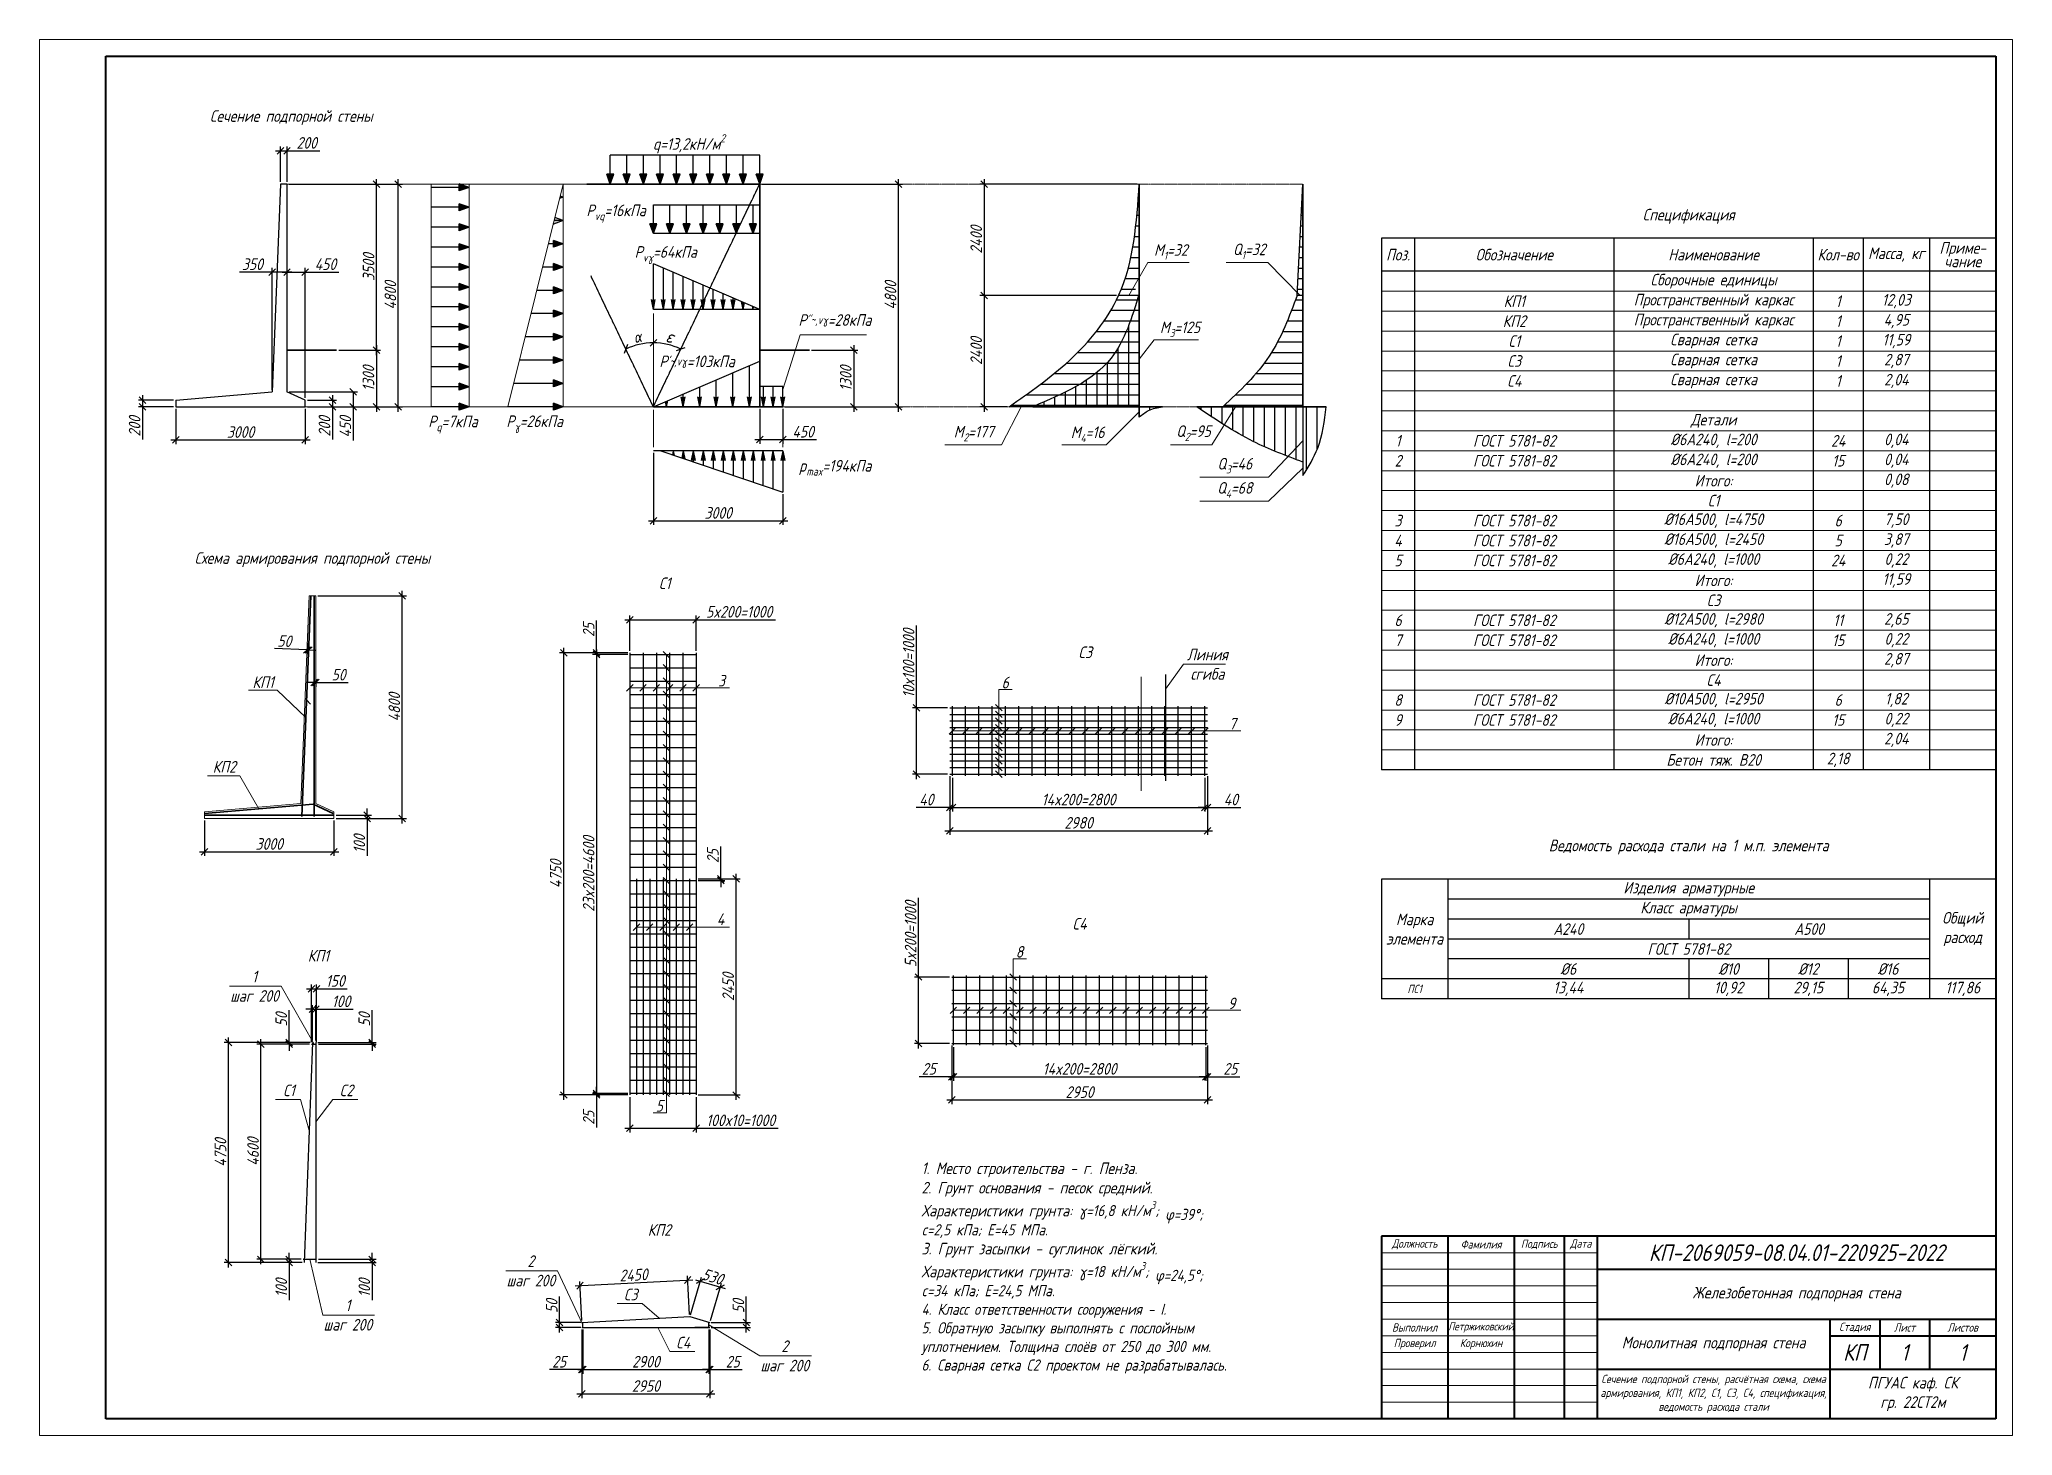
# Model space of a CAD drawing. Header units: millimetres. Extents: x -1004 to 900128, y -352756 to 107728.
# Drawn here: x -1004 to 58396, y -87109 to -45109 of the extents above; entities that cross this region are included whole.
import ezdxf

# ---------------------------------------------------------------- set-up
doc = ezdxf.new("R2010")
doc.units = ezdxf.units.MM
doc.linetypes.add('ACAD_ISO02W100', pattern=[15, 12, -3])
doc.linetypes.add('ACAD_ISO04W100', pattern=[30, 24, -3, 0, -3])
for name, color, linetype, lineweight in [('axles', 152, 'ACAD_ISO04W100', 20), ('basic', 95, 'Continuous', 30), ('frame', 173, 'Continuous', 40), ('hatch', 117, 'ACAD_ISO02W100', 25), ('size', 45, 'Continuous', 20), ('text', 13, 'Continuous', 20), ('thick', 42, 'Continuous', 35), ('thin', 153, 'Continuous', 18)]:
    doc.layers.add(name, color=color, linetype=linetype, lineweight=lineweight)
doc.styles.add('Structures', font='isocpeur.ttf', dxfattribs={"width": 0.85, "oblique": 15})
doc.styles.add('structures 2.5', font='isocpeur.ttf', dxfattribs={"width": 0.85, "oblique": 15, "height": 2.5})
doc.styles.add('structures 5', font='isocpeur.ttf', dxfattribs={"width": 0.85, "oblique": 15, "height": 5})
doc.dimstyles.new('structures 3.5', dxfattribs={"dimtxt": 3.5, "dimasz": 2, "dimexe": 1.25, "dimexo": 0.625, "dimtad": 1, "dimtxsty": 'Structures', "dimblk": 'OBLIQUE', "dimcen": 2.5, "dimdle": 1.5, "dimadec": 0, "dimazin": 0, "dimtfac": 1, "dimtmove": 0, "dimatfit": 3, "dimfxl": 1, "dimarcsym": 0})
doc.dimstyles.new('structures 3.5 50', dxfattribs={"dimtxt": 3.5, "dimasz": 2, "dimexe": 1.25, "dimexo": 0.625, "dimtad": 1, "dimlfac": 0.5, "dimtxsty": 'Structures', "dimblk": 'OBLIQUE', "dimcen": 2.5, "dimdle": 1.5, "dimadec": 0, "dimazin": 0, "dimtfac": 1, "dimtmove": 0, "dimatfit": 3, "dimfxl": 1, "dimarcsym": 0})
pattern_1 = [(90, (-63145.36, -61192), (-317.5, 0), [])]

msp = doc.modelspace()

# ---------------------------------------------------------------- texts
at = {"layer": 'text'}
for s, insert, char_height, width, attachment_point, style in [('Сечение подпорной стены', (6577.376, -47458.827), 350, 5622.78125, 5, 'Structures'), ('\\A1;q=13,2кН/м{\\H0.7x;\\S2^ ;}', (18549.088, -48245.329), 350, 2511.65502, 5, 'structures 5'), ('\\A1;P{\\H0.7x;\\S^ vq;\\H1.42857x;=16кПа}', (16355.471, -50309.458), 350, 878.35728, 5, 'structures 5'), ('Спецификация', (48645.641, -50426.684), 350, 5622.78125, 5, 'Structures'), ('\\A1;P{\\H0.7x;\\S^ vγ;\\H1.42857x;=64кПа}', (17850.271, -51559.035), 350, 878.35728, 5, 'structures 5'), ('\\A1;M{\\H0.7x;\\S^ 1;}=32', (33054.502, -51501.373), 350, 1401.58392, 5, 'structures 5'), ('\\A1;Q{\\H0.7x;\\S^ 1;}=32', (35415.258, -51481.994), 350, 1401.58392, 5, 'structures 5'), ('Поз.', (39895.641, -51581.911), 350, 1000, 5, 'Structures'), ('Обозначение', (43395.641, -51581.911), 350, 6000, 5, 'Structures'), ('Наименование', (49395.641, -51581.911), 350, 6000, 5, 'Structures'), ('Кол-во', (53145.641, -51581.911), 350, 1500, 5, 'Structures'), ('Масса, кг', (54895.641, -51581.911), 350, 2000, 5, 'Structures'), ('\\pxsm0.7;Приме-\\Pчание', (56895.641, -51581.911), 350, 2000, 5, 'Structures'), ('Сборочные единицы', (49395.641, -52381.911), 350, 6000, 5, 'Structures'), ('КП1', (43395.641, -52981.911), 350, 6000, 5, 'Structures'), ('Пространственный каркас', (49395.641, -52981.911), 350, 6000, 5, 'Structures'), ('1', (53145.641, -52981.911), 350, 1500, 5, 'Structures'), ('12,03', (54895.641, -52981.911), 350, 2000, 5, 'Structures'), ('\\A1;P{\\H0.7x;\\S"~,vγ;\\H1.42857x;=28кПа}', (22942.913, -53585.703), 350, 878.35728, 5, 'structures 5'), ('КП2', (43395.641, -53581.911), 350, 6000, 5, 'Structures'), ('Пространственный каркас', (49395.641, -53581.911), 350, 6000, 5, 'Structures'), ('1', (53145.641, -53581.911), 350, 1500, 5, 'Structures'), ('4,95', (54895.641, -53581.911), 350, 2000, 5, 'Structures'), ('\\A1;M{\\H0.7x;\\S^ 3;}=125', (33331.638, -53828.363), 350, 1401.58392, 5, 'structures 5'), ('С1', (43395.641, -54181.911), 350, 6000, 5, 'Structures'), ('Сварная сетка', (49395.641, -54181.911), 350, 6000, 5, 'Structures'), ('1', (53145.641, -54181.911), 350, 1500, 5, 'Structures'), ('11,59', (54895.641, -54181.911), 350, 2000, 5, 'Structures'), ("\\A1;P{\\H0.7x;\\S'~,vγ;\\H1.42857x;=103кПа}", (18792.405, -54829.272), 350, 878.35728, 5, 'structures 5'), ('С3', (43395.641, -54781.911), 350, 6000, 5, 'Structures'), ('Сварная сетка', (49395.641, -54781.911), 350, 6000, 5, 'Structures'), ('1', (53145.641, -54781.911), 350, 1500, 5, 'Structures'), ('2,87', (54895.641, -54781.911), 350, 2000, 5, 'Structures'), ('С4', (43395.641, -55381.911), 350, 6000, 5, 'Structures'), ('Сварная сетка', (49395.641, -55381.911), 350, 6000, 5, 'Structures'), ('1', (53145.641, -55381.911), 350, 1500, 5, 'Structures'), ('2,04', (54895.641, -55381.911), 350, 2000, 5, 'Structures'), ('\\A1;P{\\H0.7x;\\S^ q;\\H1.42857x;=7кПа}', (11445.074, -56659.75), 350, 1905.54601, 5, 'structures 5'), ('\\A1;P{\\H0.67083x;\\S^ γ;}=26кПа', (13903.062, -56646.415), 350, 1953.35942, 5, 'structures 5'), ('Детали', (49395.641, -56581.911), 350, 6000, 5, 'Structures'), ('\\A1;M{\\H0.7x;\\S^ 2;}=177', (27121.299, -56967.608), 350, 1514.96707, 5, 'structures 5'), ('\\A1;M{\\H0.7x;\\S^ 4;}=16', (30551.638, -56985.621), 350, 1401.58392, 5, 'structures 5'), ('\\A1;Q{\\H0.7x;\\S^ 2;}=95', (33737.76, -56951.994), 350, 1401.58392, 5, 'structures 5'), ('1', (39895.641, -57181.911), 350, 1000, 5, 'Structures'), ('ГОСТ 5781-82', (43395.641, -57181.911), 350, 6000, 5, 'Structures'), ('%%C6А240, l=200', (49395.641, -57181.911), 350, 6000, 5, 'Structures'), ('24', (53145.641, -57181.911), 350, 1500, 5, 'Structures'), ('0,04', (54895.641, -57181.911), 350, 2000, 5, 'Structures'), ('2', (39895.641, -57781.911), 350, 1000, 5, 'Structures'), ('ГОСТ 5781-82', (43395.641, -57781.911), 350, 6000, 5, 'Structures'), ('%%C6А240, l=200', (49395.641, -57781.911), 350, 6000, 5, 'Structures'), ('15', (53145.641, -57781.911), 350, 1500, 5, 'Structures'), ('0,04', (54895.641, -57781.911), 350, 2000, 5, 'Structures'), ('\\A1;p{\\H0.7x;\\S^ max;}=194кПа', (22950.732, -57993.18), 350, 1724.15503, 5, 'structures 5'), ('\\A1;\\pxt3;Q{\\H0.7x;\\S^ 3;}=46', (34979.752, -57931.994), 350, 1401.58392, 5, 'structures 5'), ('Итого:', (49395.641, -58381.911), 350, 6000, 5, 'Structures'), ('0,08', (54895.641, -58381.911), 350, 2000, 5, 'Structures'), ('\\A1;\\pxt3;Q{\\H0.7x;\\S^ 4;}=68', (34979.752, -58658.521), 350, 1401.58392, 5, 'structures 5'), ('С1', (49395.641, -58981.911), 350, 6000, 5, 'Structures'), ('%%C16А500, l=4750', (49395.641, -59581.911), 350, 6000, 5, 'Structures'), ('7,50', (54895.641, -59581.911), 350, 2000, 5, 'Structures'), ('3', (39895.641, -59581.911), 350, 1000, 5, 'Structures'), ('ГОСТ 5781-82', (43395.641, -59581.911), 350, 6000, 5, 'Structures'), ('%%C16А500, l=2450', (49395.641, -60181.911), 350, 6000, 5, 'Structures'), ('6', (53145.641, -59581.911), 350, 1500, 5, 'Structures'), ('3,87', (54895.641, -60181.911), 350, 2000, 5, 'Structures'), ('Схема армирования подпорной стены', (7212.292, -60756.358), 350, 7305.86435, 5, 'Structures'), ('4', (39895.641, -60181.911), 350, 1000, 5, 'Structures'), ('ГОСТ 5781-82', (43395.641, -60181.911), 350, 6000, 5, 'Structures'), ('%%C6А240, l=1000', (49395.641, -60781.911), 350, 6000, 5, 'Structures'), ('5', (53145.641, -60181.911), 350, 1500, 5, 'Structures'), ('0,22', (54895.641, -60781.911), 350, 2000, 5, 'Structures'), ('5', (39895.641, -60781.911), 350, 1000, 5, 'Structures'), ('ГОСТ 5781-82', (43395.641, -60781.911), 350, 6000, 5, 'Structures'), ('24', (53145.641, -60781.911), 350, 1500, 5, 'Structures'), ('11,59', (54895.641, -61381.911), 350, 2000, 5, 'Structures'), ('С1', (17819.409, -61468.743), 350, 793.67855, 5, 'Structures'), ('Итого:', (49395.641, -61381.911), 350, 6000, 5, 'Structures'), ('%%C12А500, l=2980', (49395.641, -62581.911), 350, 6000, 5, 'Structures'), ('С3', (49395.641, -61981.911), 350, 6000, 5, 'Structures'), ('2,65', (54895.641, -62581.911), 350, 2000, 5, 'Structures'), ('6', (39895.641, -62581.911), 350, 1000, 5, 'Structures'), ('ГОСТ 5781-82', (43395.641, -62581.911), 350, 6000, 5, 'Structures'), ('11', (53145.641, -62581.911), 350, 1500, 5, 'Structures'), ('С3', (30479.077, -63543.584), 350, 793.67855, 5, 'Structures'), ('Линия \\Pсгиба', (34157.719, -63902.638), 350, 1343.47738, 5, 'Structures'), ('7', (39895.641, -63181.911), 350, 1000, 5, 'Structures'), ('ГОСТ 5781-82', (43395.641, -63181.911), 350, 6000, 5, 'Structures'), ('%%C6А240, l=1000', (49395.641, -63181.911), 350, 6000, 5, 'Structures'), ('15', (53145.641, -63181.911), 350, 1500, 5, 'Structures'), ('0,22', (54895.641, -63181.911), 350, 2000, 5, 'Structures'), ('Итого:', (49395.641, -63781.911), 350, 6000, 5, 'Structures'), ('2,87', (54895.641, -63781.911), 350, 2000, 5, 'Structures'), ('КП1', (5728.418, -64444.256), 350, 793.67855, 5, 'Structures'), ('3', (19527.273, -64399.457), 350, 793.67855, 5, 'Structures'), ('6', (28067.602, -64455.367), 350, 350, 5, 'Structures'), ('С4', (49395.641, -64381.911), 350, 6000, 5, 'Structures'), ('8', (39895.641, -64981.911), 350, 1000, 5, 'Structures'), ('ГОСТ 5781-82', (43395.641, -64981.911), 350, 6000, 5, 'Structures'), ('%%C10А500, l=2950', (49395.641, -64981.911), 350, 6000, 5, 'Structures'), ('6', (53145.641, -64981.911), 350, 1500, 5, 'Structures'), ('1,82', (54895.641, -64981.911), 350, 2000, 5, 'Structures'), ('7', (34911.617, -65693.045), 350, 793.67855, 5, 'Structures'), ('9', (39895.641, -65581.911), 350, 1000, 5, 'Structures'), ('ГОСТ 5781-82', (43395.641, -65581.911), 350, 6000, 5, 'Structures'), ('%%C6А240, l=1000', (49395.641, -65581.911), 350, 6000, 5, 'Structures'), ('15', (53145.641, -65581.911), 350, 1500, 5, 'Structures'), ('0,22', (54895.641, -65581.911), 350, 2000, 5, 'Structures'), ('Итого:', (49395.641, -66181.911), 350, 6000, 5, 'Structures'), ('2,04', (54895.641, -66181.911), 350, 2000, 5, 'Structures'), ('КП2', (4559.368, -66989.482), 350, 793.67855, 5, 'Structures'), ('Бетон тяж. B20', (49395.641, -66781.911), 350, 6000, 5, 'Structures'), ('2,18', (53145.641, -66781.911), 350, 1500, 5, 'Structures'), ('Ведомость расхода стали на 1 м.п. элемента', (48645.641, -69404.395), 350, 9598.9197, 5, 'Structures'), ('Изделия арматурные', (48645.641, -70671.911), 350, 14500, 5, 'Structures'), ('Класс арматуры', (48645.641, -71271.911), 350, 14500, 5, 'Structures'), ('4', (19499.645, -71574.228), 350, 793.67855, 5, 'Structures'), ('С4', (30309.077, -71712.598), 350, 793.67855, 5, 'Structures'), ('Марка элемента', (40395.641, -71871.911), 350, 2000, 5, 'Structures'), ('А240', (45020.641, -71871.911), 350, 7250, 5, 'Structures'), ('А500', (52270.641, -71871.911), 350, 7250, 5, 'Structures'), ('Общий расход', (56895.641, -71871.911), 350, 2000, 5, 'Structures'), ('8', (28497.602, -72557.452), 350, 350, 5, 'Structures'), ('ГОСТ 5781-82', (48645.641, -72471.911), 350, 14500, 5, 'Structures'), ('КП1', (7393.376, -72674.777), 350, 793.67855, 5, 'Structures'), ('%%C6', (45020.641, -73071.911), 350, 7250, 5, 'Structures'), ('%%C10', (49845.641, -73071.911), 350, 2400, 5, 'Structures'), ('%%C12', (52245.641, -73071.911), 350, 2400, 5, 'Structures'), ('%%C16', (54645.641, -73071.911), 350, 2400, 5, 'Structures'), ('1\\Pшаг 200', (5470.068, -73591.872), 350, 2180.48095, 5, 'Structures'), ('ПС1', (40395.641, -73671.911), 250, 2000, 5, 'Structures'), ('13,44', (45020.641, -73671.911), 350, 7250, 5, 'Structures'), ('10,92', (49845.641, -73671.911), 350, 2400, 5, 'Structures'), ('29,15', (52245.641, -73671.911), 350, 2400, 5, 'Structures'), ('64,35', (54645.641, -73671.911), 350, 2400, 5, 'Structures'), ('117,86', (56895.641, -73671.911), 350, 2000, 5, 'Structures'), ('9', (34885.439, -74109.432), 350, 793.67855, 5, 'Structures'), ('С1', (6505.831, -76725.227), 350, 793.67855, 5, 'Structures'), ('С2', (8236.04, -76725.227), 350, 793.67855, 5, 'Structures'), ('5', (17656.324, -77190.39), 350, 350, 5, 'Structures'), ('\\A1;1. Место строительства - г. Пенза.\\P2. Грунт основания - песок средний.\\PХарактеристики грунта: {\\H0.95833x;γ=16,8 кН/м\\H0.7x;\\S3^ ;\\H1.42857x;; \\A0;φ=39%%D; \\Pc=2,5 кПа; E=45 МПа.\\P}3. Грунт засыпки - суглинок лёгкий.\\PХарактеристики грунта: {\\H0.95833x;γ=18 кН/м\\H0.7x;\\S3^ ;\\H1.42857x;; \\A0;φ=24,5%%D; \\Pc=34 кПа; E=24,5 МПа.\\P4. Класс ответственности сооружения - I.\\P5. Обратную засыпку выполнять с послойным уплотнением. Толщина слоёв от 250 до 300 мм.\\P6. Сварная сетка С2 проектом не разрабатывалась.}', (25549.284, -82070.202), 350, 9693.35693, 4, 'Structures'), ('КП2', (17655.29, -80925.885), 350, 793.67855, 5, 'Structures'), ('Должность', (40395.641, -81358.513), 250, 1859.40606, 5, 'structures 2.5'), ('Фамилия', (42395.641, -81358.513), 250, 1812.24194, 5, 'structures 2.5'), ('Подпись', (44145.641, -81358.513), 250, 1359.18156, 5, 'structures 2.5'), ('Дата', (45395.641, -81358.513), 250, 882.53911, 5, 'structures 2.5'), ('КП-2069059-08.04.01-220925-2022', (51895.641, -81608.513), 500, 11741.42873, 5, 'structures 2.5'), ('2\\Pшаг 200', (13790.019, -82154.776), 350, 2180.48095, 5, 'Structures'), ('1\\Pшаг 200', (8279.279, -83483.916), 350, 2180.48095, 5, 'Structures'), ('С3', (16796.268, -82865.65), 350, 793.67855, 5, 'Structures'), ('Железобетонная подпорная стена', (51895.641, -82858.513), 350, 12000, 5, 'Structures'), ('Выполнил', (40395.641, -83858.513), 250, 1859.40647, 5, 'structures 2.5'), ('Петржиковский', (42395.641, -83858.513), 240, 2000, 5, 'Structures'), ('Стадия', (53645.641, -83858.513), 250, 1352.9954, 5, 'structures 2.5'), ('Лист', (55145.641, -83858.513), 250, 1306.04815, 5, 'structures 2.5'), ('Листов', (56895.641, -83858.513), 250, 1733.57299, 5, 'structures 2.5'), ('С4', (18375.821, -84313.594), 350, 793.67855, 5, 'Structures'), ('2\\Pшаг 200', (21433.887, -84712.772), 350, 2180.48095, 5, 'Structures'), ('Проверил', (40395.641, -84358.513), 250, 1882.98853, 5, 'structures 2.5'), ('Корнюхин', (42395.641, -84358.513), 250, 2000, 5, 'Structures'), ('Монолитная подпорная стена', (49395.641, -84358.513), 350, 7000, 5, 'Structures'), ('КП', (53645.641, -84608.513), 500, 1329.52177, 5, 'structures 2.5'), ('1', (55145.641, -84608.513), 500, 1376.46862, 5, 'structures 2.5'), ('1', (56895.641, -84608.513), 500, 1780.52024, 5, 'structures 2.5'), ('Сечение подпорной стены, расчётная схема, схема армирования, КП1, КП2, С1, С3, С4, спецификация, ведомость расхода стали', (49395.641, -85858.513), 250, 6914.26293, 5, 'structures 2.5'), ('ПГУАС каф. СК \\Pгр. 22СТ2м', (55395.641, -85858.513), 350, 4533.45828, 5, 'structures 2.5')]:
    msp.add_mtext(s, dxfattribs=dict(at, insert=insert, char_height=char_height, width=width, attachment_point=attachment_point, style=style))

# ---------------------------------------------------------------- blocks, each defined once
blk = doc.blocks.new('_Oblique')
at = {"color": 0, "linetype": 'ByBlock', "lineweight": -2}
blk.add_line((-0.5, -0.5), (0.5, 0.5), dxfattribs=at)
blk = doc.blocks.new('*D407')
at = {"layer": 'Defpoints', "color": 0, "transparency": 16777216}
for p in [(22173, -54457), (21378, -56157), (23508, -56157)]:
    blk.add_point(p, dxfattribs=at)
at = {"layer": 'size', "color": 0, "lineweight": -2, "transparency": 16777216}
for p, q in [((22236, -54457), (23633, -54457)), ((23508, -54307), (23508, -56307)), ((21440, -56157), (23633, -56157))]:
    blk.add_line(p, q, dxfattribs=at)
at = {"layer": 'size', "color": 0, "lineweight": -2, "transparency": 16777216, "xscale": 200, "yscale": 200, "zscale": 200}
for p, rotation in [((23508, -54457), 90), ((23508, -56157), 270)]:
    blk.add_blockref('_Oblique', p, dxfattribs=dict(at, rotation=rotation))
at = {"layer": 'size', "color": 0, "transparency": 16777216, "insert": (23270, -55307), "char_height": 350, "attachment_point": 5, "rotation": 90, "style": 'Structures'}
blk.add_mtext('1300', dxfattribs=at)
blk = doc.blocks.new('*D408')
at = {"layer": 'Defpoints', "color": 0, "transparency": 16777216}
for p in [(20678, -56157), (21378, -56157), (21378, -57146)]:
    blk.add_point(p, dxfattribs=at)
at = {"layer": 'size', "color": 0, "lineweight": -2, "transparency": 16777216}
for p, q in [((20678, -56219), (20678, -57271)), ((21378, -56219), (21378, -57271)), ((20528, -57146), (21378, -57146)), ((21378, -57146), (22392, -57146))]:
    blk.add_line(p, q, dxfattribs=at)
at = {"layer": 'size', "color": 0, "lineweight": -2, "transparency": 16777216, "xscale": 200, "yscale": 200, "zscale": 200, "rotation": 180}
blk.add_blockref('_Oblique', (20678, -57146), dxfattribs=at)
at = {"layer": 'size', "color": 0, "lineweight": -2, "transparency": 16777216, "xscale": 200, "yscale": 200, "zscale": 200}
blk.add_blockref('_Oblique', (21378, -57146), dxfattribs=at)
at = {"layer": 'size', "color": 0, "transparency": 16777216, "insert": (21985, -56909), "char_height": 350, "attachment_point": 5, "style": 'Structures'}
blk.add_mtext('450', dxfattribs=at)
blk = doc.blocks.new('*D409')
at = {"layer": 'Defpoints', "color": 0, "transparency": 16777216}
for p in [(20678, -49457), (24854, -49457), (21378, -56157)]:
    blk.add_point(p, dxfattribs=at)
at = {"layer": 'size', "color": 0, "lineweight": -2, "transparency": 16777216}
for p, q in [((20740, -49457), (24979, -49457)), ((24854, -56307), (24854, -49307)), ((21440, -56157), (24979, -56157))]:
    blk.add_line(p, q, dxfattribs=at)
at = {"layer": 'size', "color": 0, "lineweight": -2, "transparency": 16777216, "xscale": 200, "yscale": 200, "zscale": 200}
for p, rotation in [((24854, -49457), 90), ((24854, -56157), 270)]:
    blk.add_blockref('_Oblique', p, dxfattribs=dict(at, rotation=rotation))
at = {"layer": 'size', "color": 0, "transparency": 16777216, "insert": (24617, -52807), "char_height": 350, "attachment_point": 5, "rotation": 90, "style": 'Structures'}
blk.add_mtext('4800', dxfattribs=at)
blk = doc.blocks.new('*D410')
at = {"layer": 'Defpoints', "color": 0, "transparency": 16777216}
for p in [(20678, -49457), (17478, -53355), (17762, -54256), (17478, -56157), (17478, -56157)]:
    blk.add_point(p, dxfattribs=at)
at = {"layer": 'size', "color": 0, "lineweight": -2, "transparency": 16777216}
blk.add_arc((17478, -56157), 1922, 64.4703, 90, dxfattribs=at)
at = {"layer": 'size', "color": 0, "lineweight": -2, "transparency": 16777216, "xscale": 200, "yscale": 200, "zscale": 200}
for p, rotation in [((17478, -54235), 180), ((18306, -54422), 334.470302009467)]:
    blk.add_blockref('_Oblique', p, dxfattribs=dict(at, rotation=rotation))
at = {"layer": 'size', "color": 0, "transparency": 16777216, "insert": (17981, -54042), "char_height": 350, "attachment_point": 5, "rotation": 346.62447, "style": 'Structures'}
blk.add_mtext('{\\H1.08333x;ε}', dxfattribs=at)
blk = doc.blocks.new('*D411')
at = {"layer": 'Defpoints', "color": 0, "transparency": 16777216}
for p in [(14278, -49457), (17478, -49707), (17193, -54256), (17478, -56157), (17478, -56157)]:
    blk.add_point(p, dxfattribs=at)
at = {"layer": 'size', "color": 0, "lineweight": -2, "transparency": 16777216}
blk.add_arc((17478, -56157), 1922, 90, 115.5297, dxfattribs=at)
at = {"layer": 'size', "color": 0, "lineweight": -2, "transparency": 16777216, "xscale": 200, "yscale": 200, "zscale": 200, "rotation": 205.5296979905331}
blk.add_blockref('_Oblique', (16650, -54422), dxfattribs=at)
at = {"layer": 'size', "color": 0, "lineweight": -2, "transparency": 16777216, "xscale": 200, "yscale": 200, "zscale": 200}
blk.add_blockref('_Oblique', (17478, -54235), dxfattribs=at)
at = {"layer": 'size', "color": 0, "transparency": 16777216, "insert": (17002, -54058), "char_height": 350, "width": 756.43, "attachment_point": 5, "rotation": 12.76485, "style": 'Structures'}
blk.add_mtext('{\\H0.95833x;α}', dxfattribs=at)
blk = doc.blocks.new('*D426')
at = {"layer": 'Defpoints', "color": 0, "transparency": 16777216}
for p in [(17478, -57483), (21378, -58725), (21378, -59588)]:
    blk.add_point(p, dxfattribs=at)
at = {"layer": 'size', "color": 0, "lineweight": -2, "transparency": 16777216}
for p, q in [((17478, -57545), (17478, -59713)), ((21378, -58788), (21378, -59713)), ((17328, -59588), (21528, -59588))]:
    blk.add_line(p, q, dxfattribs=at)
at = {"layer": 'size', "color": 0, "lineweight": -2, "transparency": 16777216, "xscale": 200, "yscale": 200, "zscale": 200, "rotation": 180}
blk.add_blockref('_Oblique', (17478, -59588), dxfattribs=at)
at = {"layer": 'size', "color": 0, "lineweight": -2, "transparency": 16777216, "xscale": 200, "yscale": 200, "zscale": 200}
blk.add_blockref('_Oblique', (21378, -59588), dxfattribs=at)
at = {"layer": 'size', "color": 0, "transparency": 16777216, "insert": (19428, -59351), "char_height": 350, "attachment_point": 5, "style": 'Structures'}
blk.add_mtext('3000', dxfattribs=at)
blk = doc.blocks.new('*D427')
at = {"layer": 'Defpoints', "color": 0, "transparency": 16777216}
for p in [(32103, -49457), (27435, -52807), (31485, -52807)]:
    blk.add_point(p, dxfattribs=at)
at = {"layer": 'size', "color": 0, "lineweight": -2, "transparency": 16777216}
for p, q in [((32040, -49457), (27310, -49457)), ((27435, -49307), (27435, -52957)), ((31422, -52807), (27310, -52807))]:
    blk.add_line(p, q, dxfattribs=at)
at = {"layer": 'size', "color": 0, "lineweight": -2, "transparency": 16777216, "xscale": 200, "yscale": 200, "zscale": 200}
for p, rotation in [((27435, -49457), 90), ((27435, -52807), 270)]:
    blk.add_blockref('_Oblique', p, dxfattribs=dict(at, rotation=rotation))
at = {"layer": 'size', "color": 0, "transparency": 16777216, "insert": (27197, -51132), "char_height": 350, "attachment_point": 5, "rotation": 90, "style": 'Structures'}
blk.add_mtext('2400', dxfattribs=at)
blk = doc.blocks.new('*D412')
at = {"layer": 'Defpoints', "color": 0, "transparency": 16777216}
for p in [(28025, -52807), (27435, -56157), (28188, -56157)]:
    blk.add_point(p, dxfattribs=at)
at = {"layer": 'size', "color": 0, "lineweight": -2, "transparency": 16777216}
for p, q in [((27962, -52807), (27310, -52807)), ((27435, -52657), (27435, -56307)), ((28125, -56157), (27310, -56157))]:
    blk.add_line(p, q, dxfattribs=at)
at = {"layer": 'size', "color": 0, "lineweight": -2, "transparency": 16777216, "xscale": 200, "yscale": 200, "zscale": 200}
for p, rotation in [((27435, -52807), 90), ((27435, -56157), 270)]:
    blk.add_blockref('_Oblique', p, dxfattribs=dict(at, rotation=rotation))
at = {"layer": 'size', "color": 0, "transparency": 16777216, "insert": (27197, -54482), "char_height": 350, "attachment_point": 5, "rotation": 90, "style": 'Structures'}
blk.add_mtext('2400', dxfattribs=at)
blk = doc.blocks.new('*D413')
at = {"layer": 'Defpoints', "color": 0, "transparency": 16777216}
for p in [(6998, -55957), (6998, -56157), (7813, -56157)]:
    blk.add_point(p, dxfattribs=at)
at = {"layer": 'size', "color": 0, "lineweight": -2, "transparency": 16777216}
for p, q in [((7813, -55807), (7813, -56157)), ((7060, -55957), (7938, -55957)), ((7060, -56157), (7938, -56157)), ((7813, -56157), (7813, -57141))]:
    blk.add_line(p, q, dxfattribs=at)
at = {"layer": 'size', "color": 0, "lineweight": -2, "transparency": 16777216, "xscale": 200, "yscale": 200, "zscale": 200}
for p, rotation in [((7813, -55957), 90), ((7813, -56157), 270)]:
    blk.add_blockref('_Oblique', p, dxfattribs=dict(at, rotation=rotation))
at = {"layer": 'size', "color": 0, "transparency": 16777216, "insert": (7576, -56749), "char_height": 350, "attachment_point": 5, "rotation": 90, "style": 'Structures'}
blk.add_mtext('200', dxfattribs=at)
blk = doc.blocks.new('*D414')
at = {"layer": 'Defpoints', "color": 0, "transparency": 16777216}
for p in [(3098, -56157), (6998, -56157), (6998, -57157)]:
    blk.add_point(p, dxfattribs=at)
at = {"layer": 'size', "color": 0, "lineweight": -2, "transparency": 16777216}
for p, q in [((3098, -56219), (3098, -57282)), ((6998, -56219), (6998, -57282)), ((2948, -57157), (7148, -57157))]:
    blk.add_line(p, q, dxfattribs=at)
at = {"layer": 'size', "color": 0, "lineweight": -2, "transparency": 16777216, "xscale": 200, "yscale": 200, "zscale": 200, "rotation": 180}
blk.add_blockref('_Oblique', (3098, -57157), dxfattribs=at)
at = {"layer": 'size', "color": 0, "lineweight": -2, "transparency": 16777216, "xscale": 200, "yscale": 200, "zscale": 200}
blk.add_blockref('_Oblique', (6998, -57157), dxfattribs=at)
at = {"layer": 'size', "color": 0, "transparency": 16777216, "insert": (5048, -56919), "char_height": 350, "attachment_point": 5, "style": 'Structures'}
blk.add_mtext('3000', dxfattribs=at)
blk = doc.blocks.new('*D415')
at = {"layer": 'Defpoints', "color": 0, "transparency": 16777216}
for p in [(2098, -56157), (3098, -55957), (3098, -56157)]:
    blk.add_point(p, dxfattribs=at)
at = {"layer": 'size', "color": 0, "lineweight": -2, "transparency": 16777216}
for p, q in [((2098, -55807), (2098, -56157)), ((3035, -55957), (1973, -55957)), ((3035, -56157), (1973, -56157)), ((2098, -56157), (2098, -57141))]:
    blk.add_line(p, q, dxfattribs=at)
at = {"layer": 'size', "color": 0, "lineweight": -2, "transparency": 16777216, "xscale": 200, "yscale": 200, "zscale": 200}
for p, rotation in [((2098, -55957), 90), ((2098, -56157), 270)]:
    blk.add_blockref('_Oblique', p, dxfattribs=dict(at, rotation=rotation))
at = {"layer": 'size', "color": 0, "transparency": 16777216, "insert": (1860, -56749), "char_height": 350, "attachment_point": 5, "rotation": 90, "style": 'Structures'}
blk.add_mtext('200', dxfattribs=at)
blk = doc.blocks.new('*D416')
at = {"layer": 'Defpoints', "color": 0, "transparency": 16777216}
for p in [(6448, -55707), (8441, -55707), (6998, -56157)]:
    blk.add_point(p, dxfattribs=at)
at = {"layer": 'size', "color": 0, "lineweight": -2, "transparency": 16777216}
for p, q in [((6510, -55707), (8566, -55707)), ((8441, -55707), (8441, -56307)), ((7060, -56157), (8566, -56157)), ((8441, -56157), (8441, -57170))]:
    blk.add_line(p, q, dxfattribs=at)
at = {"layer": 'size', "color": 0, "lineweight": -2, "transparency": 16777216, "xscale": 200, "yscale": 200, "zscale": 200}
for p, rotation in [((8441, -55707), 90), ((8441, -56157), 270)]:
    blk.add_blockref('_Oblique', p, dxfattribs=dict(at, rotation=rotation))
at = {"layer": 'size', "color": 0, "transparency": 16777216, "insert": (8204, -56763), "char_height": 350, "attachment_point": 5, "rotation": 90, "style": 'Structures'}
blk.add_mtext('450', dxfattribs=at)
blk = doc.blocks.new('*D417')
at = {"layer": 'Defpoints', "color": 0, "transparency": 16777216}
for p in [(6448, -49457), (9798, -49457), (6998, -56157)]:
    blk.add_point(p, dxfattribs=at)
at = {"layer": 'size', "color": 0, "lineweight": -2, "transparency": 16777216}
for p, q in [((6510, -49457), (9923, -49457)), ((9798, -56307), (9798, -49307)), ((7060, -56157), (9923, -56157))]:
    blk.add_line(p, q, dxfattribs=at)
at = {"layer": 'size', "color": 0, "lineweight": -2, "transparency": 16777216, "xscale": 200, "yscale": 200, "zscale": 200}
for p, rotation in [((9798, -49457), 90), ((9798, -56157), 270)]:
    blk.add_blockref('_Oblique', p, dxfattribs=dict(at, rotation=rotation))
at = {"layer": 'size', "color": 0, "transparency": 16777216, "insert": (9560, -52807), "char_height": 350, "attachment_point": 5, "rotation": 90, "style": 'Structures'}
blk.add_mtext('4800', dxfattribs=at)
blk = doc.blocks.new('*D418')
at = {"layer": 'Defpoints', "color": 0, "transparency": 16777216}
for p in [(6998, -52107), (6448, -55707), (6998, -55957)]:
    blk.add_point(p, dxfattribs=at)
at = {"layer": 'size', "color": 0, "lineweight": -2, "transparency": 16777216}
for p, q in [((6298, -52107), (6998, -52107)), ((6448, -55644), (6448, -51982)), ((6998, -55894), (6998, -51982)), ((6998, -52107), (8011, -52107))]:
    blk.add_line(p, q, dxfattribs=at)
at = {"layer": 'size', "color": 0, "lineweight": -2, "transparency": 16777216, "xscale": 200, "yscale": 200, "zscale": 200, "rotation": 180}
blk.add_blockref('_Oblique', (6448, -52107), dxfattribs=at)
at = {"layer": 'size', "color": 0, "lineweight": -2, "transparency": 16777216, "xscale": 200, "yscale": 200, "zscale": 200}
blk.add_blockref('_Oblique', (6998, -52107), dxfattribs=at)
at = {"layer": 'size', "color": 0, "transparency": 16777216, "insert": (7604, -51869), "char_height": 350, "attachment_point": 5, "style": 'Structures'}
blk.add_mtext('450', dxfattribs=at)
blk = doc.blocks.new('*D419')
at = {"layer": 'Defpoints', "color": 0, "transparency": 16777216}
for p in [(5998, -52107), (5998, -55707), (6448, -55707)]:
    blk.add_point(p, dxfattribs=at)
at = {"layer": 'size', "color": 0, "lineweight": -2, "transparency": 16777216}
for p, q in [((5998, -52107), (5014, -52107)), ((5998, -55644), (5998, -51982)), ((6598, -52107), (5998, -52107)), ((6448, -55644), (6448, -51982))]:
    blk.add_line(p, q, dxfattribs=at)
at = {"layer": 'size', "color": 0, "lineweight": -2, "transparency": 16777216, "xscale": 200, "yscale": 200, "zscale": 200, "rotation": 180}
blk.add_blockref('_Oblique', (5998, -52107), dxfattribs=at)
at = {"layer": 'size', "color": 0, "lineweight": -2, "transparency": 16777216, "xscale": 200, "yscale": 200, "zscale": 200}
blk.add_blockref('_Oblique', (6448, -52107), dxfattribs=at)
at = {"layer": 'size', "color": 0, "transparency": 16777216, "insert": (5406, -51869), "char_height": 350, "attachment_point": 5, "style": 'Structures'}
blk.add_mtext('350', dxfattribs=at)
blk = doc.blocks.new('*D420')
at = {"layer": 'Defpoints', "color": 0, "transparency": 16777216}
for p in [(6448, -48457), (6248, -49457), (6448, -49457)]:
    blk.add_point(p, dxfattribs=at)
at = {"layer": 'size', "color": 0, "lineweight": -2, "transparency": 16777216}
for p, q in [((6098, -48457), (6448, -48457)), ((6248, -49394), (6248, -48332)), ((6448, -49394), (6448, -48332)), ((6448, -48457), (7432, -48457))]:
    blk.add_line(p, q, dxfattribs=at)
at = {"layer": 'size', "color": 0, "lineweight": -2, "transparency": 16777216, "xscale": 200, "yscale": 200, "zscale": 200, "rotation": 180}
blk.add_blockref('_Oblique', (6248, -48457), dxfattribs=at)
at = {"layer": 'size', "color": 0, "lineweight": -2, "transparency": 16777216, "xscale": 200, "yscale": 200, "zscale": 200}
blk.add_blockref('_Oblique', (6448, -48457), dxfattribs=at)
at = {"layer": 'size', "color": 0, "transparency": 16777216, "insert": (7040, -48219), "char_height": 350, "attachment_point": 5, "style": 'Structures'}
blk.add_mtext('200', dxfattribs=at)
blk = doc.blocks.new('*D421')
at = {"layer": 'Defpoints', "color": 0, "transparency": 16777216}
for p in [(7943, -54457), (7148, -56157), (9138, -56157)]:
    blk.add_point(p, dxfattribs=at)
at = {"layer": 'size', "color": 0, "lineweight": -2, "transparency": 16777216}
for p, q in [((8005, -54457), (9263, -54457)), ((9138, -54307), (9138, -56307)), ((7210, -56157), (9263, -56157))]:
    blk.add_line(p, q, dxfattribs=at)
at = {"layer": 'size', "color": 0, "lineweight": -2, "transparency": 16777216, "xscale": 200, "yscale": 200, "zscale": 200}
for p, rotation in [((9138, -54457), 90), ((9138, -56157), 270)]:
    blk.add_blockref('_Oblique', p, dxfattribs=dict(at, rotation=rotation))
at = {"layer": 'size', "color": 0, "transparency": 16777216, "insert": (8900, -55307), "char_height": 350, "attachment_point": 5, "rotation": 90, "style": 'Structures'}
blk.add_mtext('1300', dxfattribs=at)
blk = doc.blocks.new('*D422')
at = {"layer": 'Defpoints', "color": 0, "transparency": 16777216}
for p in [(6448, -49457), (9141, -49457), (7943, -54457)]:
    blk.add_point(p, dxfattribs=at)
at = {"layer": 'size', "color": 0, "lineweight": -2, "transparency": 16777216}
for p, q in [((6510, -49457), (9266, -49457)), ((9141, -54607), (9141, -49307)), ((8005, -54457), (9266, -54457))]:
    blk.add_line(p, q, dxfattribs=at)
at = {"layer": 'size', "color": 0, "lineweight": -2, "transparency": 16777216, "xscale": 200, "yscale": 200, "zscale": 200}
for p, rotation in [((9141, -49457), 90), ((9141, -54457), 270)]:
    blk.add_blockref('_Oblique', p, dxfattribs=dict(at, rotation=rotation))
at = {"layer": 'size', "color": 0, "transparency": 16777216, "insert": (8904, -51957), "char_height": 350, "attachment_point": 5, "rotation": 90, "style": 'Structures'}
blk.add_mtext('3500', dxfattribs=at)
blk = doc.blocks.new('*D423')
at = {"layer": 'Defpoints', "color": 0, "transparency": 16777216}
for p in [(3962, -68547), (7862, -68547), (7862, -69547)]:
    blk.add_point(p, dxfattribs=at)
at = {"layer": 'size', "color": 0, "lineweight": -2, "transparency": 16777216}
for p, q in [((3962, -68610), (3962, -69672)), ((7862, -68610), (7862, -69672)), ((3812, -69547), (8012, -69547))]:
    blk.add_line(p, q, dxfattribs=at)
at = {"layer": 'size', "color": 0, "lineweight": -2, "transparency": 16777216, "xscale": 200, "yscale": 200, "zscale": 200, "rotation": 180}
blk.add_blockref('_Oblique', (3962, -69547), dxfattribs=at)
at = {"layer": 'size', "color": 0, "lineweight": -2, "transparency": 16777216, "xscale": 200, "yscale": 200, "zscale": 200}
blk.add_blockref('_Oblique', (7862, -69547), dxfattribs=at)
at = {"layer": 'size', "color": 0, "transparency": 16777216, "insert": (5912, -69310), "char_height": 350, "attachment_point": 5, "style": 'Structures'}
blk.add_mtext('3000', dxfattribs=at)
blk = doc.blocks.new('*D424')
at = {"layer": 'Defpoints', "color": 0, "transparency": 16777216}
for p in [(7047, -63472), (7058, -63195), (7108, -63197)]:
    blk.add_point(p, dxfattribs=at)
at = {"layer": 'size', "color": 0, "lineweight": -2, "transparency": 16777216}
for p, q in [((7047, -63472), (6072, -63433)), ((7056, -63258), (7042, -63597)), ((7097, -63474), (7047, -63472)), ((7106, -63260), (7092, -63599)), ((7097, -63474), (7297, -63482))]:
    blk.add_line(p, q, dxfattribs=at)
at = {"layer": 'size', "color": 0, "lineweight": -2, "transparency": 16777216, "xscale": 200, "yscale": 200, "zscale": 200}
for p, rotation in [((7047, -63472), 357.7093899573621), ((7097, -63474), 177.7093899573621)]:
    blk.add_blockref('_Oblique', p, dxfattribs=dict(at, rotation=rotation))
at = {"layer": 'size', "color": 0, "transparency": 16777216, "insert": (6369, -63207), "char_height": 350, "attachment_point": 5, "rotation": 357.70939, "style": 'Structures'}
blk.add_mtext('50', dxfattribs=at)
blk = doc.blocks.new('*D425')
at = {"layer": 'Defpoints', "color": 0, "transparency": 16777216}
for p in [(7862, -68447), (7862, -68547), (8862, -68547)]:
    blk.add_point(p, dxfattribs=at)
at = {"layer": 'size', "color": 0, "lineweight": -2, "transparency": 16777216}
for p, q in [((8862, -68447), (8862, -68247)), ((7925, -68447), (8987, -68447)), ((7925, -68547), (8987, -68547)), ((8862, -68447), (8862, -68547)), ((8862, -68547), (8862, -69672))]:
    blk.add_line(p, q, dxfattribs=at)
at = {"layer": 'size', "color": 0, "lineweight": -2, "transparency": 16777216, "xscale": 200, "yscale": 200, "zscale": 200}
for p, rotation in [((8862, -68447), 270), ((8862, -68547), 90)]:
    blk.add_blockref('_Oblique', p, dxfattribs=dict(at, rotation=rotation))
at = {"layer": 'size', "color": 0, "transparency": 16777216, "insert": (8625, -69310), "char_height": 350, "attachment_point": 5, "rotation": 90, "style": 'Structures'}
blk.add_mtext('100', dxfattribs=at)
blk = doc.blocks.new('*D434')
at = {"layer": 'Defpoints', "color": 0, "transparency": 16777216}
for p in [(7312, -61847), (9916, -61847), (7862, -68547)]:
    blk.add_point(p, dxfattribs=at)
at = {"layer": 'size', "color": 0, "lineweight": -2, "transparency": 16777216}
for p, q in [((9916, -68697), (9916, -61697)), ((7375, -61847), (10041, -61847)), ((7925, -68547), (10041, -68547))]:
    blk.add_line(p, q, dxfattribs=at)
at = {"layer": 'size', "color": 0, "lineweight": -2, "transparency": 16777216, "xscale": 200, "yscale": 200, "zscale": 200}
for p, rotation in [((9916, -61847), 90), ((9916, -68547), 270)]:
    blk.add_blockref('_Oblique', p, dxfattribs=dict(at, rotation=rotation))
at = {"layer": 'size', "color": 0, "transparency": 16777216, "insert": (9679, -65197), "char_height": 350, "attachment_point": 5, "rotation": 90, "style": 'Structures'}
blk.add_mtext('4800', dxfattribs=at)
blk = doc.blocks.new('*D435')
at = {"layer": 'Defpoints', "color": 0, "transparency": 16777216}
for p in [(7262, -64380), (7312, -64380), (7312, -64456)]:
    blk.add_point(p, dxfattribs=at)
at = {"layer": 'size', "color": 0, "lineweight": -2, "transparency": 16777216}
for p, q in [((7262, -64456), (7062, -64456)), ((7262, -64442), (7262, -64581)), ((7262, -64456), (7312, -64456)), ((7312, -64442), (7312, -64581)), ((7312, -64456), (8288, -64456))]:
    blk.add_line(p, q, dxfattribs=at)
at = {"layer": 'size', "color": 0, "lineweight": -2, "transparency": 16777216, "xscale": 200, "yscale": 200, "zscale": 200}
blk.add_blockref('_Oblique', (7262, -64456), dxfattribs=at)
at = {"layer": 'size', "color": 0, "lineweight": -2, "transparency": 16777216, "xscale": 200, "yscale": 200, "zscale": 200, "rotation": 180}
blk.add_blockref('_Oblique', (7312, -64456), dxfattribs=at)
at = {"layer": 'size', "color": 0, "transparency": 16777216, "insert": (8000, -64218), "char_height": 350, "attachment_point": 5, "style": 'Structures'}
blk.add_mtext('50', dxfattribs=at)
blk = doc.blocks.new('*D436')
at = {"layer": 'Defpoints', "color": 0, "transparency": 16777216}
for p in [(7337, -73668), (7187, -75333), (7337, -75333)]:
    blk.add_point(p, dxfattribs=at)
at = {"layer": 'size', "color": 0, "lineweight": -2, "transparency": 16777216}
for p, q in [((7187, -75270), (7187, -73543)), ((7337, -75270), (7337, -73543)), ((7037, -73668), (7337, -73668)), ((7337, -73668), (8262, -73668))]:
    blk.add_line(p, q, dxfattribs=at)
at = {"layer": 'size', "color": 0, "lineweight": -2, "transparency": 16777216, "xscale": 200, "yscale": 200, "zscale": 200, "rotation": 180}
blk.add_blockref('_Oblique', (7187, -73668), dxfattribs=at)
at = {"layer": 'size', "color": 0, "lineweight": -2, "transparency": 16777216, "xscale": 200, "yscale": 200, "zscale": 200}
blk.add_blockref('_Oblique', (7337, -73668), dxfattribs=at)
at = {"layer": 'size', "color": 0, "transparency": 16777216, "insert": (7900, -73431), "char_height": 350, "attachment_point": 5, "style": 'Structures'}
blk.add_mtext('150', dxfattribs=at)
blk = doc.blocks.new('*D437')
at = {"layer": 'Defpoints', "color": 0, "transparency": 16777216}
for p in [(6512, -75283), (7187, -75333), (7212, -75283)]:
    blk.add_point(p, dxfattribs=at)
at = {"layer": 'size', "color": 0, "lineweight": -2, "transparency": 16777216}
for p, q in [((6512, -75283), (6512, -74307)), ((7150, -75283), (6387, -75283)), ((7125, -75333), (6387, -75333)), ((6512, -75333), (6512, -75283)), ((6512, -75333), (6512, -75533))]:
    blk.add_line(p, q, dxfattribs=at)
at = {"layer": 'size', "color": 0, "lineweight": -2, "transparency": 16777216, "xscale": 200, "yscale": 200, "zscale": 200}
for p, rotation in [((6512, -75283), 270), ((6512, -75333), 90)]:
    blk.add_blockref('_Oblique', p, dxfattribs=dict(at, rotation=rotation))
at = {"layer": 'size', "color": 0, "transparency": 16777216, "insert": (6275, -74595), "char_height": 350, "attachment_point": 5, "rotation": 90, "style": 'Structures'}
blk.add_mtext('50', dxfattribs=at)
blk = doc.blocks.new('*D438')
at = {"layer": 'Defpoints', "color": 0, "transparency": 16777216}
for p in [(7312, -75283), (7337, -75333), (9012, -75283)]:
    blk.add_point(p, dxfattribs=at)
at = {"layer": 'size', "color": 0, "lineweight": -2, "transparency": 16777216}
for p, q in [((9012, -75283), (9012, -74307)), ((7375, -75283), (9137, -75283)), ((7400, -75333), (9137, -75333)), ((9012, -75333), (9012, -75283)), ((9012, -75333), (9012, -75533))]:
    blk.add_line(p, q, dxfattribs=at)
at = {"layer": 'size', "color": 0, "lineweight": -2, "transparency": 16777216, "xscale": 200, "yscale": 200, "zscale": 200}
for p, rotation in [((9012, -75283), 270), ((9012, -75333), 90)]:
    blk.add_blockref('_Oblique', p, dxfattribs=dict(at, rotation=rotation))
at = {"layer": 'size', "color": 0, "transparency": 16777216, "insert": (8775, -74595), "char_height": 350, "attachment_point": 5, "rotation": 90, "style": 'Structures'}
blk.add_mtext('50', dxfattribs=at)
blk = doc.blocks.new('*D439')
at = {"layer": 'Defpoints', "color": 0, "transparency": 16777216}
for p in [(7312, -74283), (7212, -75283), (7312, -75283)]:
    blk.add_point(p, dxfattribs=at)
at = {"layer": 'size', "color": 0, "lineweight": -2, "transparency": 16777216}
for p, q in [((7212, -75220), (7212, -74158)), ((7312, -75220), (7312, -74158)), ((7212, -74283), (7012, -74283)), ((7212, -74283), (7312, -74283)), ((7312, -74283), (8437, -74283))]:
    blk.add_line(p, q, dxfattribs=at)
at = {"layer": 'size', "color": 0, "lineweight": -2, "transparency": 16777216, "xscale": 200, "yscale": 200, "zscale": 200}
blk.add_blockref('_Oblique', (7212, -74283), dxfattribs=at)
at = {"layer": 'size', "color": 0, "lineweight": -2, "transparency": 16777216, "xscale": 200, "yscale": 200, "zscale": 200, "rotation": 180}
blk.add_blockref('_Oblique', (7312, -74283), dxfattribs=at)
at = {"layer": 'size', "color": 0, "transparency": 16777216, "insert": (8075, -74045), "char_height": 350, "attachment_point": 5, "style": 'Structures'}
blk.add_mtext('100', dxfattribs=at)
blk = doc.blocks.new('*D440')
at = {"layer": 'Defpoints', "color": 0, "transparency": 16777216}
for p in [(6512, -81908), (6937, -81808), (6962, -81908)]:
    blk.add_point(p, dxfattribs=at)
at = {"layer": 'size', "color": 0, "lineweight": -2, "transparency": 16777216}
for p, q in [((6875, -81808), (6387, -81808)), ((6900, -81908), (6387, -81908)), ((6512, -81808), (6512, -81608)), ((6512, -81808), (6512, -81908)), ((6512, -81908), (6512, -83033))]:
    blk.add_line(p, q, dxfattribs=at)
at = {"layer": 'size', "color": 0, "lineweight": -2, "transparency": 16777216, "xscale": 200, "yscale": 200, "zscale": 200}
for p, rotation in [((6512, -81808), 270), ((6512, -81908), 90)]:
    blk.add_blockref('_Oblique', p, dxfattribs=dict(at, rotation=rotation))
at = {"layer": 'size', "color": 0, "transparency": 16777216, "insert": (6275, -82670), "char_height": 350, "attachment_point": 5, "rotation": 90, "style": 'Structures'}
blk.add_mtext('100', dxfattribs=at)
blk = doc.blocks.new('*D441')
at = {"layer": 'Defpoints', "color": 0, "transparency": 16777216}
for p in [(7312, -81908), (7337, -81808), (9012, -81908)]:
    blk.add_point(p, dxfattribs=at)
at = {"layer": 'size', "color": 0, "lineweight": -2, "transparency": 16777216}
for p, q in [((7375, -81908), (9137, -81908)), ((7400, -81808), (9137, -81808)), ((9012, -81808), (9012, -81608)), ((9012, -81808), (9012, -81908)), ((9012, -81908), (9012, -83033))]:
    blk.add_line(p, q, dxfattribs=at)
at = {"layer": 'size', "color": 0, "lineweight": -2, "transparency": 16777216, "xscale": 200, "yscale": 200, "zscale": 200}
for p, rotation in [((9012, -81808), 270), ((9012, -81908), 90)]:
    blk.add_blockref('_Oblique', p, dxfattribs=dict(at, rotation=rotation))
at = {"layer": 'size', "color": 0, "transparency": 16777216, "insert": (8775, -82670), "char_height": 350, "attachment_point": 5, "rotation": 90, "style": 'Structures'}
blk.add_mtext('100', dxfattribs=at)
blk = doc.blocks.new('*D442')
at = {"layer": 'Defpoints', "color": 0, "transparency": 16777216}
for p in [(5663, -75333), (7187, -75333), (6937, -81808)]:
    blk.add_point(p, dxfattribs=at)
at = {"layer": 'size', "color": 0, "lineweight": -2, "transparency": 16777216}
for p, q in [((7125, -75333), (5538, -75333)), ((5663, -81958), (5663, -75183)), ((6875, -81808), (5538, -81808))]:
    blk.add_line(p, q, dxfattribs=at)
at = {"layer": 'size', "color": 0, "lineweight": -2, "transparency": 16777216, "xscale": 200, "yscale": 200, "zscale": 200}
for p, rotation in [((5663, -75333), 90), ((5663, -81808), 270)]:
    blk.add_blockref('_Oblique', p, dxfattribs=dict(at, rotation=rotation))
at = {"layer": 'size', "color": 0, "transparency": 16777216, "insert": (5426, -78570), "char_height": 350, "attachment_point": 5, "rotation": 90, "style": 'Structures'}
blk.add_mtext('4600', dxfattribs=at)
blk = doc.blocks.new('*D443')
at = {"layer": 'Defpoints', "color": 0, "transparency": 16777216}
for p in [(4683, -75283), (7212, -75283), (6962, -81908)]:
    blk.add_point(p, dxfattribs=at)
at = {"layer": 'size', "color": 0, "lineweight": -2, "transparency": 16777216}
for p, q in [((7150, -75283), (4558, -75283)), ((4683, -82058), (4683, -75133)), ((6900, -81908), (4558, -81908))]:
    blk.add_line(p, q, dxfattribs=at)
at = {"layer": 'size', "color": 0, "lineweight": -2, "transparency": 16777216, "xscale": 200, "yscale": 200, "zscale": 200}
for p, rotation in [((4683, -75283), 90), ((4683, -81908), 270)]:
    blk.add_blockref('_Oblique', p, dxfattribs=dict(at, rotation=rotation))
at = {"layer": 'size', "color": 0, "transparency": 16777216, "insert": (4446, -78595), "char_height": 350, "attachment_point": 5, "rotation": 90, "style": 'Structures'}
blk.add_mtext('4750', dxfattribs=at)
blk = doc.blocks.new('*D444')
at = {"layer": 'Defpoints', "color": 0, "transparency": 16777216}
for p in [(18514, -82429), (15328, -83706), (18573, -83532)]:
    blk.add_point(p, dxfattribs=at)
at = {"layer": 'size', "color": 0, "lineweight": -2, "transparency": 16777216}
for p, q in [((15119, -82610), (18664, -82421)), ((15325, -83644), (15262, -82478)), ((18570, -83470), (18508, -82304))]:
    blk.add_line(p, q, dxfattribs=at)
at = {"layer": 'size', "color": 0, "lineweight": -2, "transparency": 16777216, "xscale": 200, "yscale": 200, "zscale": 200}
for p, rotation in [((15269, -82602), 183.0603679133699), ((18514, -82429), 3.060367913369876)]:
    blk.add_blockref('_Oblique', p, dxfattribs=dict(at, rotation=rotation))
at = {"layer": 'size', "color": 0, "transparency": 16777216, "insert": (16879, -82279), "char_height": 350, "attachment_point": 5, "rotation": 3.06037, "style": 'Structures'}
blk.add_mtext('2450', dxfattribs=at)
blk = doc.blocks.new('*D445')
at = {"layer": 'Defpoints', "color": 0, "transparency": 16777216}
for p in [(19494, -82647), (18573, -83532), (19177, -83712)]:
    blk.add_point(p, dxfattribs=at)
at = {"layer": 'size', "color": 0, "lineweight": -2, "transparency": 16777216}
for p, q in [((18591, -83473), (18926, -82348)), ((18747, -82425), (19638, -82690)), ((19195, -83652), (19530, -82527))]:
    blk.add_line(p, q, dxfattribs=at)
at = {"layer": 'size', "color": 0, "lineweight": -2, "transparency": 16777216, "xscale": 200, "yscale": 200, "zscale": 200}
for p, rotation in [((18890, -82467), 163.4311708203997), ((19494, -82647), 343.4311708203997)]:
    blk.add_blockref('_Oblique', p, dxfattribs=dict(at, rotation=rotation))
at = {"layer": 'size', "color": 0, "transparency": 16777216, "insert": (19260, -82330), "char_height": 350, "attachment_point": 5, "rotation": 343.43117, "style": 'Structures'}
blk.add_mtext('530', dxfattribs=at)
blk = doc.blocks.new('*D428')
at = {"layer": 'Defpoints', "color": 0, "transparency": 16777216}
for p in [(15352, -83855), (19152, -83855), (19152, -85126)]:
    blk.add_point(p, dxfattribs=at)
at = {"layer": 'size', "color": 0, "lineweight": -2, "transparency": 16777216}
for p, q in [((15352, -83917), (15352, -85251)), ((19152, -83917), (19152, -85251)), ((15202, -85126), (19302, -85126))]:
    blk.add_line(p, q, dxfattribs=at)
at = {"layer": 'size', "color": 0, "lineweight": -2, "transparency": 16777216, "xscale": 200, "yscale": 200, "zscale": 200, "rotation": 180}
blk.add_blockref('_Oblique', (15352, -85126), dxfattribs=at)
at = {"layer": 'size', "color": 0, "lineweight": -2, "transparency": 16777216, "xscale": 200, "yscale": 200, "zscale": 200}
blk.add_blockref('_Oblique', (19152, -85126), dxfattribs=at)
at = {"layer": 'size', "color": 0, "transparency": 16777216, "insert": (17252, -84888), "char_height": 350, "attachment_point": 5, "style": 'Structures'}
blk.add_mtext('2900', dxfattribs=at)
blk = doc.blocks.new('*D429')
at = {"layer": 'Defpoints', "color": 0, "transparency": 16777216}
for p in [(19152, -83855), (19177, -83855), (19177, -85126)]:
    blk.add_point(p, dxfattribs=at)
at = {"layer": 'size', "color": 0, "lineweight": -2, "transparency": 16777216}
for p, q in [((19152, -83917), (19152, -85251)), ((19177, -83917), (19177, -85251)), ((19152, -85126), (18952, -85126)), ((19152, -85126), (19177, -85126)), ((19177, -85126), (20153, -85126))]:
    blk.add_line(p, q, dxfattribs=at)
at = {"layer": 'size', "color": 0, "lineweight": -2, "transparency": 16777216, "xscale": 200, "yscale": 200, "zscale": 200}
blk.add_blockref('_Oblique', (19152, -85126), dxfattribs=at)
at = {"layer": 'size', "color": 0, "lineweight": -2, "transparency": 16777216, "xscale": 200, "yscale": 200, "zscale": 200, "rotation": 180}
blk.add_blockref('_Oblique', (19177, -85126), dxfattribs=at)
at = {"layer": 'size', "color": 0, "transparency": 16777216, "insert": (19865, -84888), "char_height": 350, "attachment_point": 5, "style": 'Structures'}
blk.add_mtext('25', dxfattribs=at)
blk = doc.blocks.new('*D430')
at = {"layer": 'Defpoints', "color": 0, "transparency": 16777216}
for p in [(15327, -83855), (15352, -83855), (15327, -85126)]:
    blk.add_point(p, dxfattribs=at)
at = {"layer": 'size', "color": 0, "lineweight": -2, "transparency": 16777216}
for p, q in [((15327, -83917), (15327, -85251)), ((15352, -83917), (15352, -85251)), ((15327, -85126), (14351, -85126)), ((15352, -85126), (15327, -85126)), ((15352, -85126), (15552, -85126))]:
    blk.add_line(p, q, dxfattribs=at)
at = {"layer": 'size', "color": 0, "lineweight": -2, "transparency": 16777216, "xscale": 200, "yscale": 200, "zscale": 200}
blk.add_blockref('_Oblique', (15327, -85126), dxfattribs=at)
at = {"layer": 'size', "color": 0, "lineweight": -2, "transparency": 16777216, "xscale": 200, "yscale": 200, "zscale": 200, "rotation": 180}
blk.add_blockref('_Oblique', (15352, -85126), dxfattribs=at)
at = {"layer": 'size', "color": 0, "transparency": 16777216, "insert": (14639, -84888), "char_height": 350, "attachment_point": 5, "style": 'Structures'}
blk.add_mtext('25', dxfattribs=at)
blk = doc.blocks.new('*D431')
at = {"layer": 'Defpoints', "color": 0, "transparency": 16777216}
for p in [(15327, -83855), (19177, -83855), (19177, -85857)]:
    blk.add_point(p, dxfattribs=at)
at = {"layer": 'size', "color": 0, "lineweight": -2, "transparency": 16777216}
for p, q in [((15327, -83917), (15327, -85982)), ((19177, -83917), (19177, -85982)), ((15177, -85857), (19327, -85857))]:
    blk.add_line(p, q, dxfattribs=at)
at = {"layer": 'size', "color": 0, "lineweight": -2, "transparency": 16777216, "xscale": 200, "yscale": 200, "zscale": 200, "rotation": 180}
blk.add_blockref('_Oblique', (15327, -85857), dxfattribs=at)
at = {"layer": 'size', "color": 0, "lineweight": -2, "transparency": 16777216, "xscale": 200, "yscale": 200, "zscale": 200}
blk.add_blockref('_Oblique', (19177, -85857), dxfattribs=at)
at = {"layer": 'size', "color": 0, "transparency": 16777216, "insert": (17252, -85619), "char_height": 350, "attachment_point": 5, "style": 'Structures'}
blk.add_mtext('2950', dxfattribs=at)
blk = doc.blocks.new('*D432')
at = {"layer": 'Defpoints', "color": 0, "transparency": 16777216}
for p in [(14656, -83705), (15352, -83705), (15352, -83855)]:
    blk.add_point(p, dxfattribs=at)
at = {"layer": 'size', "color": 0, "lineweight": -2, "transparency": 16777216}
for p, q in [((14656, -83705), (14656, -82929)), ((15290, -83705), (14531, -83705)), ((14656, -84005), (14656, -83705)), ((15290, -83855), (14531, -83855))]:
    blk.add_line(p, q, dxfattribs=at)
at = {"layer": 'size', "color": 0, "lineweight": -2, "transparency": 16777216, "xscale": 200, "yscale": 200, "zscale": 200}
for p, rotation in [((14656, -83705), 90), ((14656, -83855), 270)]:
    blk.add_blockref('_Oblique', p, dxfattribs=dict(at, rotation=rotation))
at = {"layer": 'size', "color": 0, "transparency": 16777216, "insert": (14418, -83217), "char_height": 350, "attachment_point": 5, "rotation": 90, "style": 'Structures'}
blk.add_mtext('50', dxfattribs=at)
blk = doc.blocks.new('*D433')
at = {"layer": 'Defpoints', "color": 0, "transparency": 16777216}
for p in [(19152, -83705), (20276, -83705), (19152, -83855)]:
    blk.add_point(p, dxfattribs=at)
at = {"layer": 'size', "color": 0, "lineweight": -2, "transparency": 16777216}
for p, q in [((20276, -83705), (20276, -82929)), ((19215, -83705), (20401, -83705)), ((20276, -84005), (20276, -83705)), ((19215, -83855), (20401, -83855))]:
    blk.add_line(p, q, dxfattribs=at)
at = {"layer": 'size', "color": 0, "lineweight": -2, "transparency": 16777216, "xscale": 200, "yscale": 200, "zscale": 200}
for p, rotation in [((20276, -83705), 90), ((20276, -83855), 270)]:
    blk.add_blockref('_Oblique', p, dxfattribs=dict(at, rotation=rotation))
at = {"layer": 'size', "color": 0, "transparency": 16777216, "insert": (20038, -83217), "char_height": 350, "attachment_point": 5, "rotation": 90, "style": 'Structures'}
blk.add_mtext('50', dxfattribs=at)
blk = doc.blocks.new('*D455')
at = {"layer": 'Defpoints', "color": 0, "transparency": 16777216}
for p in [(16768, -63614), (15768, -76814), (16768, -76814)]:
    blk.add_point(p, dxfattribs=at)
at = {"layer": 'size', "color": 0, "lineweight": -2, "transparency": 16777216}
for p, q in [((15768, -63464), (15768, -76964)), ((16705, -63614), (15643, -63614)), ((16705, -76814), (15643, -76814))]:
    blk.add_line(p, q, dxfattribs=at)
at = {"layer": 'size', "color": 0, "lineweight": -2, "transparency": 16777216, "xscale": 200, "yscale": 200, "zscale": 200}
for p, rotation in [((15768, -63614), 90), ((15768, -76814), 270)]:
    blk.add_blockref('_Oblique', p, dxfattribs=dict(at, rotation=rotation))
at = {"layer": 'size', "color": 0, "transparency": 16777216, "insert": (15530, -70214), "char_height": 350, "attachment_point": 5, "rotation": 90, "style": 'Structures'}
blk.add_mtext('23x200=4600', dxfattribs=at)
blk = doc.blocks.new('*D456')
at = {"layer": 'Defpoints', "color": 0, "transparency": 16777216}
for p in [(15768, -63564), (16768, -63564), (16768, -63614)]:
    blk.add_point(p, dxfattribs=at)
at = {"layer": 'size', "color": 0, "lineweight": -2, "transparency": 16777216}
for p, q in [((15768, -63564), (15768, -62588)), ((16705, -63564), (15643, -63564)), ((16705, -63614), (15643, -63614)), ((15768, -63614), (15768, -63564)), ((15768, -63614), (15768, -63814))]:
    blk.add_line(p, q, dxfattribs=at)
at = {"layer": 'size', "color": 0, "lineweight": -2, "transparency": 16777216, "xscale": 200, "yscale": 200, "zscale": 200}
for p, rotation in [((15768, -63564), 270), ((15768, -63614), 90)]:
    blk.add_blockref('_Oblique', p, dxfattribs=dict(at, rotation=rotation))
at = {"layer": 'size', "color": 0, "transparency": 16777216, "insert": (15530, -62876), "char_height": 350, "attachment_point": 5, "rotation": 90, "style": 'Structures'}
blk.add_mtext('25', dxfattribs=at)
blk = doc.blocks.new('*D457')
at = {"layer": 'Defpoints', "color": 0, "transparency": 16777216}
for p in [(15768, -76864), (16768, -76814), (16768, -76864)]:
    blk.add_point(p, dxfattribs=at)
at = {"layer": 'size', "color": 0, "lineweight": -2, "transparency": 16777216}
for p, q in [((15768, -76814), (15768, -76614)), ((16705, -76814), (15643, -76814)), ((16705, -76864), (15643, -76864)), ((15768, -76814), (15768, -76864)), ((15768, -76864), (15768, -77839))]:
    blk.add_line(p, q, dxfattribs=at)
at = {"layer": 'size', "color": 0, "lineweight": -2, "transparency": 16777216, "xscale": 200, "yscale": 200, "zscale": 200}
for p, rotation in [((15768, -76814), 270), ((15768, -76864), 90)]:
    blk.add_blockref('_Oblique', p, dxfattribs=dict(at, rotation=rotation))
at = {"layer": 'size', "color": 0, "transparency": 16777216, "insert": (15530, -77551), "char_height": 350, "attachment_point": 5, "rotation": 90, "style": 'Structures'}
blk.add_mtext('25', dxfattribs=at)
blk = doc.blocks.new('*D458')
at = {"layer": 'Defpoints', "color": 0, "transparency": 16777216}
for p in [(14778, -63564), (16768, -63564), (16768, -76864)]:
    blk.add_point(p, dxfattribs=at)
at = {"layer": 'size', "color": 0, "lineweight": -2, "transparency": 16777216}
for p, q in [((14778, -77014), (14778, -63414)), ((16705, -63564), (14653, -63564)), ((16705, -76864), (14653, -76864))]:
    blk.add_line(p, q, dxfattribs=at)
at = {"layer": 'size', "color": 0, "lineweight": -2, "transparency": 16777216, "xscale": 200, "yscale": 200, "zscale": 200}
for p, rotation in [((14778, -63564), 90), ((14778, -76864), 270)]:
    blk.add_blockref('_Oblique', p, dxfattribs=dict(at, rotation=rotation))
at = {"layer": 'size', "color": 0, "transparency": 16777216, "insert": (14540, -70214), "char_height": 350, "attachment_point": 5, "rotation": 90, "style": 'Structures'}
blk.add_mtext('4750', dxfattribs=at)
blk = doc.blocks.new('*D459')
at = {"layer": 'Defpoints', "color": 0, "transparency": 16777216}
for p in [(18768, -70364), (19968, -70364), (18768, -76864)]:
    blk.add_point(p, dxfattribs=at)
at = {"layer": 'size', "color": 0, "lineweight": -2, "transparency": 16777216}
for p, q in [((18830, -70364), (20093, -70364)), ((19968, -77014), (19968, -70214)), ((18830, -76864), (20093, -76864))]:
    blk.add_line(p, q, dxfattribs=at)
at = {"layer": 'size', "color": 0, "lineweight": -2, "transparency": 16777216, "xscale": 200, "yscale": 200, "zscale": 200}
for p, rotation in [((19968, -70364), 90), ((19968, -76864), 270)]:
    blk.add_blockref('_Oblique', p, dxfattribs=dict(at, rotation=rotation))
at = {"layer": 'size', "color": 0, "transparency": 16777216, "insert": (19730, -73614), "char_height": 350, "attachment_point": 5, "rotation": 90, "style": 'Structures'}
blk.add_mtext('2450', dxfattribs=at)
blk = doc.blocks.new('*D460')
at = {"layer": 'Defpoints', "color": 0, "transparency": 16777216}
for p in [(18768, -70364), (18768, -70414), (19505, -70364)]:
    blk.add_point(p, dxfattribs=at)
at = {"layer": 'size', "color": 0, "lineweight": -2, "transparency": 16777216}
for p, q in [((19505, -70364), (19505, -69388)), ((18830, -70364), (19630, -70364)), ((18830, -70414), (19630, -70414)), ((19505, -70414), (19505, -70364)), ((19505, -70414), (19505, -70614))]:
    blk.add_line(p, q, dxfattribs=at)
at = {"layer": 'size', "color": 0, "lineweight": -2, "transparency": 16777216, "xscale": 200, "yscale": 200, "zscale": 200}
for p, rotation in [((19505, -70364), 270), ((19505, -70414), 90)]:
    blk.add_blockref('_Oblique', p, dxfattribs=dict(at, rotation=rotation))
at = {"layer": 'size', "color": 0, "transparency": 16777216, "insert": (19267, -69676), "char_height": 350, "attachment_point": 5, "rotation": 90, "style": 'Structures'}
blk.add_mtext('25', dxfattribs=at)
blk = doc.blocks.new('*D461')
at = {"layer": 'Defpoints', "color": 0, "transparency": 16777216}
for p in [(18768, -62564), (16768, -63564), (18768, -63564)]:
    blk.add_point(p, dxfattribs=at)
at = {"layer": 'size', "color": 0, "lineweight": -2, "transparency": 16777216}
for p, q in [((16618, -62564), (18768, -62564)), ((16768, -63501), (16768, -62439)), ((18768, -63501), (18768, -62439)), ((18768, -62564), (21150, -62564))]:
    blk.add_line(p, q, dxfattribs=at)
at = {"layer": 'size', "color": 0, "lineweight": -2, "transparency": 16777216, "xscale": 200, "yscale": 200, "zscale": 200, "rotation": 180}
blk.add_blockref('_Oblique', (16768, -62564), dxfattribs=at)
at = {"layer": 'size', "color": 0, "lineweight": -2, "transparency": 16777216, "xscale": 200, "yscale": 200, "zscale": 200}
blk.add_blockref('_Oblique', (18768, -62564), dxfattribs=at)
at = {"layer": 'size', "color": 0, "transparency": 16777216, "insert": (20059, -62326), "char_height": 350, "attachment_point": 5, "style": 'Structures'}
blk.add_mtext('5x200=1000', dxfattribs=at)
blk = doc.blocks.new('*D462')
at = {"layer": 'Defpoints', "color": 0, "transparency": 16777216}
for p in [(16768, -76864), (18768, -76864), (18768, -77864)]:
    blk.add_point(p, dxfattribs=at)
at = {"layer": 'size', "color": 0, "lineweight": -2, "transparency": 16777216}
for p, q in [((16768, -76926), (16768, -77989)), ((18768, -76926), (18768, -77989)), ((16618, -77864), (18768, -77864)), ((18768, -77864), (21239, -77864))]:
    blk.add_line(p, q, dxfattribs=at)
at = {"layer": 'size', "color": 0, "lineweight": -2, "transparency": 16777216, "xscale": 200, "yscale": 200, "zscale": 200, "rotation": 180}
blk.add_blockref('_Oblique', (16768, -77864), dxfattribs=at)
at = {"layer": 'size', "color": 0, "lineweight": -2, "transparency": 16777216, "xscale": 200, "yscale": 200, "zscale": 200}
blk.add_blockref('_Oblique', (18768, -77864), dxfattribs=at)
at = {"layer": 'size', "color": 0, "transparency": 16777216, "insert": (20104, -77626), "char_height": 350, "attachment_point": 5, "style": 'Structures'}
blk.add_mtext('100x10=1000', dxfattribs=at)
blk = doc.blocks.new('*U401')
at = {"layer": 'thin'}
blk.add_line((97, -97), (-97, 97), dxfattribs=at)
blk = doc.blocks.new('*U402')
at = {"layer": 'size', "color": 0, "linetype": 'ByBlock', "lineweight": -2, "transparency": 16777216}
for p in [(0, 13200), (0, 12800), (0, 12400), (0, 12000), (0, 11600), (0, 11200), (0, 10800), (0, 10400), (0, 10000), (0, 9600), (0, 9200), (0, 8800), (0, 8400), (0, 8000), (0, 7600), (0, 7200), (0, 6800), (0, 6400), (0, 6000), (0, 5600), (0, 5200), (0, 4800), (0, 4400), (0, 4000), (0, 3600), (0, 3200), (0, 2800), (0, 2400), (0, 2000), (0, 1600), (0, 1200), (0, 800), (0, 400), (0, 0)]:
    blk.add_blockref('*U401', p, dxfattribs=at)
blk = doc.blocks.new('*D446')
at = {"layer": 'Defpoints', "color": 0, "transparency": 16777216}
for p in [(26399, -67212), (26479, -67262), (26399, -68212)]:
    blk.add_point(p, dxfattribs=at)
at = {"layer": 'size', "color": 0, "lineweight": -2, "transparency": 16777216}
for p, q in [((26399, -67275), (26399, -68337)), ((26479, -67325), (26479, -68337)), ((26399, -68212), (25394, -68212)), ((26479, -68212), (26399, -68212)), ((26479, -68212), (26679, -68212))]:
    blk.add_line(p, q, dxfattribs=at)
at = {"layer": 'size', "color": 0, "lineweight": -2, "transparency": 16777216, "xscale": 200, "yscale": 200, "zscale": 200}
blk.add_blockref('_Oblique', (26399, -68212), dxfattribs=at)
at = {"layer": 'size', "color": 0, "lineweight": -2, "transparency": 16777216, "xscale": 200, "yscale": 200, "zscale": 200, "rotation": 180}
blk.add_blockref('_Oblique', (26479, -68212), dxfattribs=at)
at = {"layer": 'size', "color": 0, "transparency": 16777216, "insert": (25696, -67975), "char_height": 350, "attachment_point": 5, "style": 'Structures'}
blk.add_mtext('40', dxfattribs=at)
blk = doc.blocks.new('*D447')
at = {"layer": 'Defpoints', "color": 0, "transparency": 16777216}
for p in [(34079, -67262), (34159, -67212), (34159, -68212)]:
    blk.add_point(p, dxfattribs=at)
at = {"layer": 'size', "color": 0, "lineweight": -2, "transparency": 16777216}
for p, q in [((34079, -67325), (34079, -68337)), ((34159, -67275), (34159, -68337)), ((34079, -68212), (33879, -68212)), ((34079, -68212), (34159, -68212)), ((34159, -68212), (35165, -68212))]:
    blk.add_line(p, q, dxfattribs=at)
at = {"layer": 'size', "color": 0, "lineweight": -2, "transparency": 16777216, "xscale": 200, "yscale": 200, "zscale": 200}
blk.add_blockref('_Oblique', (34079, -68212), dxfattribs=at)
at = {"layer": 'size', "color": 0, "lineweight": -2, "transparency": 16777216, "xscale": 200, "yscale": 200, "zscale": 200, "rotation": 180}
blk.add_blockref('_Oblique', (34159, -68212), dxfattribs=at)
at = {"layer": 'size', "color": 0, "transparency": 16777216, "insert": (34862, -67975), "char_height": 350, "attachment_point": 5, "style": 'Structures'}
blk.add_mtext('40', dxfattribs=at)
blk = doc.blocks.new('*D448')
at = {"layer": 'Defpoints', "color": 0, "transparency": 16777216}
for p in [(26479, -67262), (34079, -67262), (34079, -68212)]:
    blk.add_point(p, dxfattribs=at)
at = {"layer": 'size', "color": 0, "lineweight": -2, "transparency": 16777216}
for p, q in [((26479, -67325), (26479, -68337)), ((34079, -67325), (34079, -68337)), ((26329, -68212), (34229, -68212))]:
    blk.add_line(p, q, dxfattribs=at)
at = {"layer": 'size', "color": 0, "lineweight": -2, "transparency": 16777216, "xscale": 200, "yscale": 200, "zscale": 200, "rotation": 180}
blk.add_blockref('_Oblique', (26479, -68212), dxfattribs=at)
at = {"layer": 'size', "color": 0, "lineweight": -2, "transparency": 16777216, "xscale": 200, "yscale": 200, "zscale": 200}
blk.add_blockref('_Oblique', (34079, -68212), dxfattribs=at)
at = {"layer": 'size', "color": 0, "transparency": 16777216, "insert": (30279, -67975), "char_height": 350, "attachment_point": 5, "style": 'Structures'}
blk.add_mtext('14x200=2800', dxfattribs=at)
blk = doc.blocks.new('*D449')
at = {"layer": 'Defpoints', "color": 0, "transparency": 16777216}
for p in [(26399, -67212), (34159, -67212), (34159, -68912)]:
    blk.add_point(p, dxfattribs=at)
at = {"layer": 'size', "color": 0, "lineweight": -2, "transparency": 16777216}
for p, q in [((26399, -67275), (26399, -69037)), ((34159, -67275), (34159, -69037)), ((26249, -68912), (34309, -68912))]:
    blk.add_line(p, q, dxfattribs=at)
at = {"layer": 'size', "color": 0, "lineweight": -2, "transparency": 16777216, "xscale": 200, "yscale": 200, "zscale": 200, "rotation": 180}
blk.add_blockref('_Oblique', (26399, -68912), dxfattribs=at)
at = {"layer": 'size', "color": 0, "lineweight": -2, "transparency": 16777216, "xscale": 200, "yscale": 200, "zscale": 200}
blk.add_blockref('_Oblique', (34159, -68912), dxfattribs=at)
at = {"layer": 'size', "color": 0, "transparency": 16777216, "insert": (30279, -68675), "char_height": 350, "attachment_point": 5, "style": 'Structures'}
blk.add_mtext('2980', dxfattribs=at)
blk = doc.blocks.new('*D450')
at = {"layer": 'Defpoints', "color": 0, "transparency": 16777216}
for p in [(25399, -65212), (26399, -65212), (26399, -67212)]:
    blk.add_point(p, dxfattribs=at)
at = {"layer": 'size', "color": 0, "lineweight": -2, "transparency": 16777216}
for p, q in [((25399, -65212), (25399, -62741)), ((26337, -65212), (25274, -65212)), ((25399, -67362), (25399, -65212)), ((26337, -67212), (25274, -67212))]:
    blk.add_line(p, q, dxfattribs=at)
at = {"layer": 'size', "color": 0, "lineweight": -2, "transparency": 16777216, "xscale": 200, "yscale": 200, "zscale": 200}
for p, rotation in [((25399, -65212), 90), ((25399, -67212), 270)]:
    blk.add_blockref('_Oblique', p, dxfattribs=dict(at, rotation=rotation))
at = {"layer": 'size', "color": 0, "transparency": 16777216, "insert": (25162, -63876), "char_height": 350, "attachment_point": 5, "rotation": 90, "style": 'Structures'}
blk.add_mtext('10x100=1000', dxfattribs=at)
blk = doc.blocks.new('*U403')
at = {"layer": 'thin'}
blk.add_line((-97, -97), (97, 97), dxfattribs=at)
blk = doc.blocks.new('*U404')
at = {"layer": 'thin', "color": 0, "linetype": 'ByBlock', "lineweight": -2, "transparency": 16777216}
for p in [(0, 0), (400, 0), (800, 0), (1200, 0), (1600, 0), (2000, 0), (2400, 0), (2800, 0), (3200, 0), (3600, 0), (4000, 0), (4400, 0), (4800, 0), (5200, 0), (5600, 0), (6000, 0), (6400, 0), (6800, 0), (7200, 0), (7600, 0)]:
    blk.add_blockref('*U403', p, dxfattribs=at)
blk = doc.blocks.new('*D451')
at = {"layer": 'Defpoints', "color": 0, "transparency": 16777216}
for p in [(25459, -73314), (26459, -73314), (26459, -75314)]:
    blk.add_point(p, dxfattribs=at)
at = {"layer": 'size', "color": 0, "lineweight": -2, "transparency": 16777216}
for p, q in [((25459, -73314), (25459, -70932)), ((26397, -73314), (25334, -73314)), ((25459, -75464), (25459, -73314)), ((26397, -75314), (25334, -75314))]:
    blk.add_line(p, q, dxfattribs=at)
at = {"layer": 'size', "color": 0, "lineweight": -2, "transparency": 16777216, "xscale": 200, "yscale": 200, "zscale": 200}
for p, rotation in [((25459, -73314), 90), ((25459, -75314), 270)]:
    blk.add_blockref('_Oblique', p, dxfattribs=dict(at, rotation=rotation))
at = {"layer": 'size', "color": 0, "transparency": 16777216, "insert": (25222, -72023), "char_height": 350, "attachment_point": 5, "rotation": 90, "style": 'Structures'}
blk.add_mtext('5x200=1000', dxfattribs=at)
blk = doc.blocks.new('*D452')
at = {"layer": 'Defpoints', "color": 0, "transparency": 16777216}
for p in [(26459, -75314), (26509, -75364), (26459, -76314)]:
    blk.add_point(p, dxfattribs=at)
at = {"layer": 'size', "color": 0, "lineweight": -2, "transparency": 16777216}
for p, q in [((26459, -75377), (26459, -76439)), ((26509, -75427), (26509, -76439)), ((26459, -76314), (25483, -76314)), ((26509, -76314), (26459, -76314)), ((26509, -76314), (26709, -76314))]:
    blk.add_line(p, q, dxfattribs=at)
at = {"layer": 'size', "color": 0, "lineweight": -2, "transparency": 16777216, "xscale": 200, "yscale": 200, "zscale": 200}
blk.add_blockref('_Oblique', (26459, -76314), dxfattribs=at)
at = {"layer": 'size', "color": 0, "lineweight": -2, "transparency": 16777216, "xscale": 200, "yscale": 200, "zscale": 200, "rotation": 180}
blk.add_blockref('_Oblique', (26509, -76314), dxfattribs=at)
at = {"layer": 'size', "color": 0, "transparency": 16777216, "insert": (25771, -76077), "char_height": 350, "attachment_point": 5, "style": 'Structures'}
blk.add_mtext('25', dxfattribs=at)
blk = doc.blocks.new('*D453')
at = {"layer": 'Defpoints', "color": 0, "transparency": 16777216}
for p in [(26509, -75364), (34109, -75364), (34109, -76314)]:
    blk.add_point(p, dxfattribs=at)
at = {"layer": 'size', "color": 0, "lineweight": -2, "transparency": 16777216}
for p, q in [((26509, -75427), (26509, -76439)), ((34109, -75427), (34109, -76439)), ((26359, -76314), (34259, -76314))]:
    blk.add_line(p, q, dxfattribs=at)
at = {"layer": 'size', "color": 0, "lineweight": -2, "transparency": 16777216, "xscale": 200, "yscale": 200, "zscale": 200, "rotation": 180}
blk.add_blockref('_Oblique', (26509, -76314), dxfattribs=at)
at = {"layer": 'size', "color": 0, "lineweight": -2, "transparency": 16777216, "xscale": 200, "yscale": 200, "zscale": 200}
blk.add_blockref('_Oblique', (34109, -76314), dxfattribs=at)
at = {"layer": 'size', "color": 0, "transparency": 16777216, "insert": (30309, -76077), "char_height": 350, "attachment_point": 5, "style": 'Structures'}
blk.add_mtext('14x200=2800', dxfattribs=at)
blk = doc.blocks.new('*D454')
at = {"layer": 'Defpoints', "color": 0, "transparency": 16777216}
for p in [(34109, -75364), (34159, -75314), (34159, -76314)]:
    blk.add_point(p, dxfattribs=at)
at = {"layer": 'size', "color": 0, "lineweight": -2, "transparency": 16777216}
for p, q in [((34109, -75427), (34109, -76439)), ((34159, -75377), (34159, -76439)), ((34109, -76314), (33909, -76314)), ((34109, -76314), (34159, -76314)), ((34159, -76314), (35135, -76314))]:
    blk.add_line(p, q, dxfattribs=at)
at = {"layer": 'size', "color": 0, "lineweight": -2, "transparency": 16777216, "xscale": 200, "yscale": 200, "zscale": 200}
blk.add_blockref('_Oblique', (34109, -76314), dxfattribs=at)
at = {"layer": 'size', "color": 0, "lineweight": -2, "transparency": 16777216, "xscale": 200, "yscale": 200, "zscale": 200, "rotation": 180}
blk.add_blockref('_Oblique', (34159, -76314), dxfattribs=at)
at = {"layer": 'size', "color": 0, "transparency": 16777216, "insert": (34847, -76077), "char_height": 350, "attachment_point": 5, "style": 'Structures'}
blk.add_mtext('25', dxfattribs=at)
blk = doc.blocks.new('*D463')
at = {"layer": 'Defpoints', "color": 0, "transparency": 16777216}
for p in [(26459, -75314), (34159, -75314), (34159, -77014)]:
    blk.add_point(p, dxfattribs=at)
at = {"layer": 'size', "color": 0, "lineweight": -2, "transparency": 16777216}
for p, q in [((26459, -75377), (26459, -77139)), ((34159, -75377), (34159, -77139)), ((26309, -77014), (34309, -77014))]:
    blk.add_line(p, q, dxfattribs=at)
at = {"layer": 'size', "color": 0, "lineweight": -2, "transparency": 16777216, "xscale": 200, "yscale": 200, "zscale": 200, "rotation": 180}
blk.add_blockref('_Oblique', (26459, -77014), dxfattribs=at)
at = {"layer": 'size', "color": 0, "lineweight": -2, "transparency": 16777216, "xscale": 200, "yscale": 200, "zscale": 200}
blk.add_blockref('_Oblique', (34159, -77014), dxfattribs=at)
at = {"layer": 'size', "color": 0, "transparency": 16777216, "insert": (30309, -76777), "char_height": 350, "attachment_point": 5, "style": 'Structures'}
blk.add_mtext('2950', dxfattribs=at)
blk = doc.blocks.new('*U405')
at = {"layer": 'thin'}
blk.add_line((-97, -97), (97, 97), dxfattribs=at)
blk = doc.blocks.new('*U406')
at = {"layer": 'thin', "color": 0, "linetype": 'ByBlock', "lineweight": -2, "transparency": 16777216}
for p in [(0, 0), (400, 0), (800, 0), (1200, 0), (1600, 0), (2000, 0), (2400, 0), (2800, 0), (3200, 0), (3600, 0), (4000, 0), (4400, 0), (4800, 0), (5200, 0), (5600, 0), (6000, 0), (6400, 0), (6800, 0), (7200, 0), (7600, 0)]:
    blk.add_blockref('*U405', p, dxfattribs=at)

# ---------------------------------------------------------------- dimensions: what is measured, and where the dimension line sits
at = {"layer": 'size'}
for base, p1, p2, dimstyle, picture, middle in [((6447.601, -48456.545), (6247.601, -49456.545), (6447.601, -49456.545), 'structures 3.5', '*D420', (7039.617, -48219.045)), ((7312.292, -64455.927), (7262.292, -64379.555), (7312.292, -64379.555), 'structures 3.5', '*D435', (8000.183, -64218.427)), ((26399.077, -68212.08), (26479.077, -67262.08), (26399.077, -67212.08), 'structures 3.5 50', '*D446', (25696.311, -67974.58)), ((34159.077, -68212.08), (34079.077, -67262.08), (34159.077, -67212.08), 'structures 3.5 50', '*D447', (34861.843, -67974.58)), ((7337.292, -73668.302), (7187.292, -75332.982), (7337.292, -75332.982), 'structures 3.5', '*D436', (7899.558, -73430.802)), ((7312.292, -74282.982), (7212.292, -75282.982), (7312.292, -75282.982), 'structures 3.5', '*D439', (8074.558, -74045.482)), ((15327.223, -85125.779), (15352.223, -83854.697), (15327.223, -83854.697), 'structures 3.5', '*D430', (14639.332, -84888.279)), ((19177.223, -85125.779), (19152.223, -83854.697), (19177.223, -83854.697), 'structures 3.5', '*D429', (19865.114, -84888.279))]:
    dim = msp.add_linear_dim(base=base, p1=p1, p2=p2, dimstyle=dimstyle, dxfattribs=at)
    dim.commit()
    dim.dimension.update_dxf_attribs({"geometry": picture, "text_midpoint": middle})
for base, p1, p2, text, dimstyle, picture, middle in [((9797.601, -49456.545), (6997.601, -56156.545), (6447.601, -49456.545), '4800', 'structures 3.5', '*D417', (9560.101, -52806.545)), ((9141.36, -49456.545), (7942.923, -54456.545), (6447.601, -49456.545), '3500', 'structures 3.5', '*D422', (8903.86, -51956.545)), ((24854.128, -49456.545), (21377.835, -56156.545), (20677.835, -49456.545), '4800', 'structures 3.5', '*D409', (24616.628, -52806.545)), ((27434.638, -52806.545), (32102.899, -49456.545), (31484.899, -52806.545), '2400', 'structures 3.5', '*D427', (27197.138, -51131.545)), ((27434.638, -56156.545), (28024.638, -52806.545), (28187.899, -56156.545), '2400', 'structures 3.5', '*D412', (27197.138, -54481.545)), ((9137.61, -56156.545), (7942.923, -54456.545), (7147.601, -56156.545), '1300', 'structures 3.5', '*D421', (8900.11, -55306.545)), ((23507.926, -56156.545), (22173.158, -54456.545), (21377.835, -56156.545), '1300', 'structures 3.5', '*D407', (23270.426, -55306.545)), ((9916.367, -61847.242), (7862.292, -68547.242), (7312.292, -61847.242), '4800', 'structures 3.5', '*D434', (9678.867, -65197.242)), ((15767.799, -63563.549), (16767.799, -63613.549), (16767.799, -63563.549), '25', 'structures 3.5 50', '*D456', (15530.299, -62875.658)), ((25399.077, -65212.08), (26399.077, -67212.08), (26399.077, -65212.08), '10x100=<>', 'structures 3.5 50', '*D450', (25161.577, -63876.314)), ((14777.854, -63563.549), (16767.799, -76863.549), (16767.799, -63563.549), '4750', 'structures 3.5 50', '*D458', (14540.354, -70213.549)), ((15767.799, -76813.549), (16767.799, -63613.549), (16767.799, -76813.549), '23x200=4600', 'structures 3.5 50', '*D455', (15530.299, -70213.549)), ((19967.799, -70363.549), (18767.799, -76863.549), (18767.799, -70363.549), '2450', 'structures 3.5 50', '*D459', (19730.299, -73613.549)), ((25459.077, -73314.165), (26459.077, -75314.165), (26459.077, -73314.165), '5x200=<>', 'structures 3.5 50', '*D451', (25221.577, -72023.024)), ((4683.147, -75282.982), (6962.292, -81907.982), (7212.292, -75282.982), '4750', 'structures 3.5', '*D443', (4445.647, -78595.482)), ((5663.418, -75332.982), (6937.292, -81807.982), (7187.292, -75332.982), '4600', 'structures 3.5', '*D442', (5425.918, -78570.482)), ((15767.799, -76863.549), (16767.799, -76813.549), (16767.799, -76863.549), '25', 'structures 3.5 50', '*D457', (15530.299, -77551.44)), ((14655.728, -83704.697), (15352.223, -83854.697), (15352.223, -83704.697), '50', 'structures 3.5', '*D432', (14418.228, -83216.806)), ((20275.929, -83704.697), (19152.223, -83854.697), (19152.223, -83704.697), '50', 'structures 3.5', '*D433', (20038.429, -83216.806))]:
    dim = msp.add_linear_dim(base=base, p1=p1, p2=p2, angle=90, text=text, dimstyle=dimstyle, dxfattribs=at)
    dim.commit()
    dim.dimension.update_dxf_attribs({"geometry": picture, "text_midpoint": middle})
dim = msp.add_angular_dim_2l(base=(17193.452, -54255.939), line1=((17477.835, -56156.545), (14277.835, -49456.545)), line2=((17477.835, -56156.545), (17477.835, -49706.545)), text='{\\H0.95833x;α}', dimstyle='structures 3.5', override={"dimscale": 0, "dimblk1": 'Oblique', "dimblk2": 'Oblique', "dimsah": 1}, dxfattribs=at)
dim.commit()
dim.dimension.update_dxf_attribs({"geometry": '*D411', "text_midpoint": (17002.356, -54057.759)})
dim = msp.add_angular_dim_2l(base=(17762.219, -54255.939), line1=((17477.835, -56156.545), (20677.835, -49456.545)), line2=((17477.835, -56156.545), (17477.835, -53355.401)), text='{\\H1.08333x;ε}', dimstyle='structures 3.5', override={"dimscale": 0, "dimblk1": 'Oblique', "dimblk2": 'Oblique', "dimsah": 1}, dxfattribs=at)
dim.commit()
dim.dimension.update_dxf_attribs({"geometry": '*D410', "text_midpoint": (17922.402, -54286.909), "dimtype": 162})
for base, p1, p2, text, dimstyle, picture, middle in [((5997.601, -52106.545), (6447.601, -55706.545), (5997.601, -55706.545), '350', 'structures 3.5', '*D419', (5405.585, -51869.045)), ((6997.601, -52106.545), (6447.601, -55706.545), (6997.601, -55956.545), '450', 'structures 3.5', '*D418', (7604.492, -51869.045)), ((6997.601, -57156.545), (3097.601, -56156.545), (6997.601, -56156.545), '3000', 'structures 3.5', '*D414', (5047.601, -56919.045)), ((21377.835, -57146.263), (20677.835, -56156.545), (21377.835, -56156.545), '450', 'structures 3.5', '*D408', (21984.726, -56908.763)), ((21377.835, -59588.267), (17477.835, -57482.999), (21377.835, -58725.308), '3000', 'structures 3.5', '*D426', (19427.835, -59350.767)), ((18767.799, -62563.549), (16767.799, -63563.549), (18767.799, -63563.549), '5x200=<>', 'structures 3.5 50', '*D461', (20058.94, -62326.049)), ((34159.077, -68912.08), (26399.077, -67212.08), (34159.077, -67212.08), '2980', 'structures 3.5 50', '*D449', (30279.077, -68674.58)), ((34079.077, -68212.08), (26479.077, -67262.08), (34079.077, -67262.08), '14x200=2800', 'structures 3.5 50', '*D448', (30279.077, -67974.58)), ((7862.292, -69547.242), (3962.292, -68547.242), (7862.292, -68547.242), '3000', 'structures 3.5', '*D423', (5912.292, -69309.742)), ((26459.077, -76314.165), (26509.077, -75364.165), (26459.077, -75314.165), '25', 'structures 3.5 50', '*D452', (25771.186, -76076.665)), ((34159.077, -77014.165), (26459.077, -75314.165), (34159.077, -75314.165), '2950', 'structures 3.5 50', '*D463', (30309.077, -76776.665)), ((34109.077, -76314.165), (26509.077, -75364.165), (34109.077, -75364.165), '14x200=2800', 'structures 3.5 50', '*D453', (30309.077, -76076.665)), ((34159.077, -76314.165), (34109.077, -75364.165), (34159.077, -75314.165), '25', 'structures 3.5 50', '*D454', (34846.968, -76076.665)), ((18767.799, -77863.549), (16767.799, -76863.549), (18767.799, -76863.549), '100x10=<>', 'structures 3.5 50', '*D462', (20103.565, -77626.049)), ((19177.223, -85856.606), (15327.223, -83854.697), (19177.223, -83854.697), '2950', 'structures 3.5', '*D431', (17252.223, -85619.106)), ((19152.223, -85125.779), (15352.223, -83854.697), (19152.223, -83854.697), '2900', 'structures 3.5', '*D428', (17252.223, -84888.279))]:
    dim = msp.add_linear_dim(base=base, p1=p1, p2=p2, text=text, dimstyle=dimstyle, dxfattribs=at)
    dim.commit()
    dim.dimension.update_dxf_attribs({"geometry": picture, "text_midpoint": middle})
for base, p1, p2, dimstyle, picture, middle in [((2097.601, -56156.545), (3097.601, -55956.545), (3097.601, -56156.545), 'structures 3.5', '*D415', (1860.101, -56748.562)), ((7813.055, -56156.545), (6997.601, -55956.545), (6997.601, -56156.545), 'structures 3.5', '*D413', (7575.555, -56748.562)), ((8862.292, -68547.242), (7862.292, -68447.242), (7862.292, -68547.242), 'structures 3.5', '*D425', (8624.792, -69309.508)), ((19504.535, -70363.549), (18767.799, -70413.549), (18767.799, -70363.549), 'structures 3.5 50', '*D460', (19267.035, -69675.658)), ((6512.292, -75282.982), (7187.292, -75332.982), (7212.292, -75282.982), 'structures 3.5', '*D437', (6274.792, -74595.091)), ((9012.292, -75282.982), (7337.292, -75332.982), (7312.292, -75282.982), 'structures 3.5', '*D438', (8774.792, -74595.091)), ((6512.292, -81907.982), (6937.292, -81807.982), (6962.292, -81907.982), 'structures 3.5', '*D440', (6274.792, -82670.249)), ((9012.292, -81907.982), (7337.292, -81807.982), (7312.292, -81907.982), 'structures 3.5', '*D441', (8774.792, -82670.249))]:
    dim = msp.add_linear_dim(base=base, p1=p1, p2=p2, angle=90, dimstyle=dimstyle, dxfattribs=at)
    dim.commit()
    dim.dimension.update_dxf_attribs({"geometry": picture, "text_midpoint": middle})
dim = msp.add_linear_dim(base=(8441.118, -55706.545), p1=(6997.601, -56156.545), p2=(6447.601, -55706.545), angle=90, dimstyle='structures 3.5', dxfattribs=at)
dim.commit()
dim.dimension.update_dxf_attribs({"geometry": '*D416', "text_midpoint": (8441.118, -56763.437), "dimtype": 160})
dim = msp.add_aligned_dim(p1=(7108.335, -63197.184), p2=(7058.375, -63195.185), distance=276.979, dimstyle='structures 3.5', dxfattribs=at)
dim.commit()
dim.dimension.update_dxf_attribs({"geometry": '*D424', "text_midpoint": (6369.455, -63207.139)})
dim = msp.add_aligned_dim(p1=(15328.017, -83705.991), p2=(18573.382, -83532.48), distance=1105.117, text='2450', dimstyle='structures 3.5', dxfattribs=at)
dim.commit()
dim.dimension.update_dxf_attribs({"geometry": '*D444', "text_midpoint": (16879.019, -82278.533)})
dim = msp.add_linear_dim(base=(19494.132, -82646.969), p1=(18573.382, -83532.48), p2=(19177.223, -83712.135), angle=343.43117082, text='530', dimstyle='structures 3.5', dxfattribs=at)
dim.commit()
dim.dimension.update_dxf_attribs({"geometry": '*D445', "text_midpoint": (19192.211, -82557.142), "dimtype": 161})

# ---------------------------------------------------------------- hatches: boundary and pattern name
at = {"layer": 'basic'}
h = msp.add_hatch(color=256, dxfattribs=at)
h.dxf.hatch_style = 1
h.paths.add_polyline_path([(16072.91, -49161.889), (16177.835, -49456.545), (16177.835, -49161.889)])
h.paths.add_polyline_path([(16177.835, -49161.889), (16177.835, -49456.545), (16282.76, -49161.889)])
h = msp.add_hatch(color=256, dxfattribs=at)
h.dxf.hatch_style = 1
h.paths.add_polyline_path([(16572.91, -49161.889), (16677.835, -49456.545), (16677.835, -49161.889)])
h.paths.add_polyline_path([(16677.835, -49161.889), (16677.835, -49456.545), (16782.76, -49161.889)])
h = msp.add_hatch(color=256, dxfattribs=at)
h.dxf.hatch_style = 1
h.paths.add_polyline_path([(17072.91, -49161.889), (17177.835, -49456.545), (17177.835, -49161.889)])
h.paths.add_polyline_path([(17177.835, -49161.889), (17177.835, -49456.545), (17282.76, -49161.889)])
h = msp.add_hatch(color=256, dxfattribs=at)
h.dxf.hatch_style = 1
h.paths.add_polyline_path([(17572.91, -49161.889), (17677.835, -49456.545), (17677.835, -49161.889)])
h.paths.add_polyline_path([(17677.835, -49161.889), (17677.835, -49456.545), (17782.76, -49161.889)])
h = msp.add_hatch(color=256, dxfattribs=at)
h.dxf.hatch_style = 1
h.paths.add_polyline_path([(18072.91, -49161.889), (18177.835, -49456.545), (18177.835, -49161.889)])
h.paths.add_polyline_path([(18177.835, -49161.889), (18177.835, -49456.545), (18282.76, -49161.889)])
h = msp.add_hatch(color=256, dxfattribs=at)
h.dxf.hatch_style = 1
h.paths.add_polyline_path([(18572.91, -49161.889), (18677.835, -49456.545), (18677.835, -49161.889)])
h.paths.add_polyline_path([(18677.835, -49161.889), (18677.835, -49456.545), (18782.76, -49161.889)])
h = msp.add_hatch(color=256, dxfattribs=at)
h.dxf.hatch_style = 1
h.paths.add_polyline_path([(19072.91, -49161.889), (19177.835, -49456.545), (19177.835, -49161.889)])
h.paths.add_polyline_path([(19177.835, -49161.889), (19177.835, -49456.545), (19282.76, -49161.889)])
h = msp.add_hatch(color=256, dxfattribs=at)
h.dxf.hatch_style = 1
h.paths.add_polyline_path([(19572.91, -49161.889), (19677.835, -49456.545), (19677.835, -49161.889)])
h.paths.add_polyline_path([(19677.835, -49161.889), (19677.835, -49456.545), (19782.76, -49161.889)])
h = msp.add_hatch(color=256, dxfattribs=at)
h.dxf.hatch_style = 1
h.paths.add_polyline_path([(20072.91, -49161.889), (20177.835, -49456.545), (20177.835, -49161.889)])
h.paths.add_polyline_path([(20177.835, -49161.889), (20177.835, -49456.545), (20282.76, -49161.889)])
h = msp.add_hatch(color=256, dxfattribs=at)
h.dxf.hatch_style = 1
h.paths.add_polyline_path([(20572.91, -49161.889), (20677.835, -49456.545), (20677.835, -49161.889)])
h.paths.add_polyline_path([(20677.835, -49161.889), (20677.835, -49456.545), (20782.76, -49161.889)])
h = msp.add_hatch(color=256, dxfattribs=at)
h.dxf.hatch_style = 1
h.paths.add_polyline_path([(11632.854, -49451.62), (11927.511, -49556.545), (11632.854, -49556.545)])
h.paths.add_polyline_path([(11632.854, -49556.545), (11927.511, -49556.545), (11632.854, -49661.471)])
h = msp.add_hatch(color=256, dxfattribs=at)
h.dxf.hatch_style = 1
h.paths.add_polyline_path([(14671.507, -49824.06), (14663.443, -49856.545), (14762.736, -49856.545)])
h.paths.add_polyline_path([(14762.736, -49856.545), (14663.443, -49856.545), (14653.816, -49895.331)])
h.paths.add_polyline_path([(14762.736, -50556.545), (14489.681, -50556.545), (14477.678, -50604.898), (14502.713, -50649.138)])
h.paths.add_polyline_path([(14511.857, -50467.209), (14489.681, -50556.545), (14762.736, -50556.545)])
h.paths.add_polyline_path([(14477.678, -50604.898), (14468.08, -50643.566), (14468.08, -50661.471), (14502.713, -50649.138)])
h = msp.add_hatch(dxfattribs=at)
h.set_pattern_fill('ANSI31', color=256, scale=100, angle=315)
h.set_pattern_definition([(0, (-63145.36, -61192), (9e-14, 317.5), [])])
edge = h.paths.add_edge_path()
edge.add_line((32102.899, -52806.545), (31484.899, -52806.545))
edge.add_spline(control_points=[(31484.899, -52806.545), (31148.692, -53542.634), (30107.56, -54819.712), (28812.344, -55721.688), (28187.899, -56156.545)], knot_values=[0, 0, 0, 0, 2456.252634355, 4742.864074921, 4742.864074921, 4742.864074921, 4742.864074921], degree=3, periodic=0)
edge.add_line((28187.899, -56156.545), (32102.899, -56156.545))
edge.add_line((32102.899, -56156.545), (32102.899, -52806.545))
edge = h.paths.add_edge_path()
edge.add_spline(control_points=[(32102.899, -49456.545), (32027.038, -50621.112), (31951.177, -51785.679), (31484.899, -52806.545)], knot_values=[0, 0, 0, 0, 3406.526676837, 3406.526676837, 3406.526676837, 3406.526676837], degree=3, periodic=0)
edge.add_line((31484.899, -52806.545), (31793.899, -52806.545))
edge.add_line((31793.899, -52806.545), (32102.899, -52517.777))
edge.add_line((32102.899, -52517.777), (32102.899, -49456.545))
h = msp.add_hatch(dxfattribs=at)
h.set_pattern_fill('ANSI31', color=256, scale=100, angle=315)
h.set_pattern_definition([(0, (-64775.36, -61192), (9e-14, 317.5), [])])
edge = h.paths.add_edge_path()
edge.add_line((37034.638, -52806.545), (36859.638, -52806.545))
edge.add_spline(control_points=[(36859.638, -52806.545), (36622.26, -53443.384), (36140.368, -54736.205), (35131.527, -55678.448), (34619.638, -56156.545)], knot_values=[0, 0, 0, 0, 2009.443412837, 4079.288038007, 4079.288038007, 4079.288038007, 4079.288038007], degree=3, periodic=0)
edge.add_line((34619.638, -56156.545), (37034.638, -56156.545))
edge.add_line((37034.638, -56156.545), (37034.638, -52806.545))
h.paths.add_polyline_path([(37034.638, -49456.545), (36859.638, -52806.545), (37034.638, -52806.545)])
h = msp.add_hatch(color=256, dxfattribs=at)
h.dxf.hatch_style = 1
h.paths.add_polyline_path([(11632.854, -50051.62), (11927.511, -50156.545), (11632.854, -50156.545)])
h.paths.add_polyline_path([(11632.854, -50156.545), (11927.511, -50156.545), (11632.854, -50261.471)])
h = msp.add_hatch(color=256, dxfattribs=at)
h.dxf.hatch_style = 1
h.paths.add_polyline_path([(11632.854, -50651.62), (11927.511, -50756.545), (11632.854, -50756.545)])
h.paths.add_polyline_path([(11632.854, -50756.545), (11927.511, -50756.545), (11632.854, -50861.471)])
h = msp.add_hatch(color=256, dxfattribs=at)
h.dxf.hatch_style = 1
h.paths.add_polyline_path([(17372.91, -50655.342), (17477.835, -50949.999), (17477.835, -50655.342)])
h.paths.add_polyline_path([(17477.835, -50655.342), (17477.835, -50949.999), (17582.76, -50655.342)])
h = msp.add_hatch(color=256, dxfattribs=at)
h.dxf.hatch_style = 1
h.paths.add_polyline_path([(17872.91, -50655.342), (17977.835, -50949.999), (17977.835, -50655.342)])
h.paths.add_polyline_path([(17977.835, -50655.342), (17977.835, -50949.999), (18082.76, -50655.342)])
h = msp.add_hatch(color=256, dxfattribs=at)
h.dxf.hatch_style = 1
h.paths.add_polyline_path([(18372.91, -50655.342), (18477.835, -50949.999), (18477.835, -50655.342)])
h.paths.add_polyline_path([(18477.835, -50655.342), (18477.835, -50949.999), (18582.76, -50655.342)])
h = msp.add_hatch(color=256, dxfattribs=at)
h.dxf.hatch_style = 1
h.paths.add_polyline_path([(18872.91, -50655.342), (18977.835, -50949.999), (18977.835, -50655.342)])
h.paths.add_polyline_path([(18977.835, -50655.342), (18977.835, -50949.999), (19082.76, -50655.342)])
h = msp.add_hatch(color=256, dxfattribs=at)
h.dxf.hatch_style = 1
h.paths.add_polyline_path([(19372.91, -50655.342), (19477.835, -50949.999), (19477.835, -50655.342)])
h.paths.add_polyline_path([(19477.835, -50655.342), (19477.835, -50949.999), (19582.76, -50655.342)])
h = msp.add_hatch(color=256, dxfattribs=at)
h.dxf.hatch_style = 1
h.paths.add_polyline_path([(19872.91, -50655.342), (19977.835, -50949.999), (19977.835, -50655.342)])
h.paths.add_polyline_path([(19977.835, -50655.342), (19977.835, -50949.999), (20082.76, -50655.342)])
h = msp.add_hatch(color=256, dxfattribs=at)
h.dxf.hatch_style = 1
h.paths.add_polyline_path([(20372.91, -50655.342), (20477.835, -50949.999), (20477.835, -50655.342)])
h.paths.add_polyline_path([(20477.835, -50655.342), (20477.835, -50949.999), (20582.76, -50655.342)])
h = msp.add_hatch(color=256, dxfattribs=at)
h.dxf.hatch_style = 1
h.paths.add_polyline_path([(11632.854, -51251.62), (11927.511, -51356.545), (11632.854, -51356.545)])
h.paths.add_polyline_path([(11632.854, -51356.545), (11927.511, -51356.545), (11632.854, -51461.471)])
h = msp.add_hatch(color=256, dxfattribs=at)
h.dxf.hatch_style = 1
h.paths.add_polyline_path([(14468.08, -51151.62), (14762.736, -51256.545), (14468.08, -51256.545)])
h.paths.add_polyline_path([(14468.08, -51256.545), (14762.736, -51256.545), (14468.08, -51361.471)])
h = msp.add_hatch(color=256, dxfattribs=at)
h.dxf.hatch_style = 1
h.paths.add_polyline_path([(11632.854, -51851.62), (11927.511, -51956.545), (11632.854, -51956.545)])
h.paths.add_polyline_path([(11632.854, -51956.545), (11927.511, -51956.545), (11632.854, -52061.471)])
h = msp.add_hatch(color=256, dxfattribs=at)
h.dxf.hatch_style = 1
h.paths.add_polyline_path([(14468.08, -51851.62), (14762.736, -51956.545), (14468.08, -51956.545)])
h.paths.add_polyline_path([(14468.08, -51956.545), (14762.736, -51956.545), (14468.08, -52061.471)])
h = msp.add_hatch(color=256, dxfattribs=at)
h.dxf.hatch_style = 1
h.paths.add_polyline_path([(11632.854, -52451.62), (11927.511, -52556.545), (11632.854, -52556.545)])
h.paths.add_polyline_path([(11632.854, -52556.545), (11927.511, -52556.545), (11632.854, -52661.471)])
h = msp.add_hatch(color=256, dxfattribs=at)
h.dxf.hatch_style = 1
h.paths.add_polyline_path([(14468.08, -52551.62), (14762.736, -52656.545), (14468.08, -52656.545)])
h.paths.add_polyline_path([(14468.08, -52656.545), (14762.736, -52656.545), (14468.08, -52761.471)])
h = msp.add_hatch(dxfattribs=at)
h.set_pattern_fill('ANSI31', color=256, scale=100, angle=45)
h.set_pattern_definition(pattern_1)
edge = h.paths.add_edge_path()
edge.add_line((32102.899, -52806.545), (32086.644, -52806.545))
edge.add_spline(control_points=[(32086.644, -52806.545), (31878.583, -53497.381), (31380.655, -55101.635), (29804.552, -55772.665), (28902.899, -56156.545)], knot_values=[53.919400557, 53.919400557, 53.919400557, 53.919400557, 2123.558099906, 4890.400115361, 4890.400115361, 4890.400115361, 4890.400115361], degree=3, periodic=0)
edge.add_line((28902.899, -56156.545), (32102.899, -56156.545))
edge.add_line((32102.899, -56156.545), (32102.899, -52806.545))
h = msp.add_hatch(color=256, dxfattribs=at)
h.dxf.hatch_style = 1
h.paths.add_polyline_path([(11632.854, -53051.62), (11927.511, -53156.545), (11632.854, -53156.545)])
h.paths.add_polyline_path([(11632.854, -53156.545), (11927.511, -53156.545), (11632.854, -53261.471)])
h = msp.add_hatch(color=256, dxfattribs=at)
h.dxf.hatch_style = 1
h.paths.add_polyline_path([(14468.08, -53251.62), (14762.736, -53356.545), (14468.08, -53356.545)])
h.paths.add_polyline_path([(14468.08, -53356.545), (14762.736, -53356.545), (14468.08, -53461.471)])
h = msp.add_hatch(color=256, dxfattribs=at)
h.dxf.hatch_style = 1
h.paths.add_polyline_path([(17419.103, -52932.709), (17477.835, -52932.709), (17477.835, -53227.365)])
h.paths.add_polyline_path([(17477.835, -52932.709), (17536.567, -52932.709), (17477.835, -53227.365)])
h = msp.add_hatch(color=256, dxfattribs=at)
h.dxf.hatch_style = 1
h.paths.add_polyline_path([(17719.103, -52932.709), (17777.835, -52932.709), (17777.835, -53227.365)])
h.paths.add_polyline_path([(17777.835, -52932.709), (17836.567, -52932.709), (17777.835, -53227.365)])
h = msp.add_hatch(color=256, dxfattribs=at)
h.dxf.hatch_style = 1
h.paths.add_polyline_path([(18019.103, -52932.709), (18077.835, -52932.709), (18077.835, -53227.365)])
h.paths.add_polyline_path([(18077.835, -52932.709), (18136.567, -52932.709), (18077.835, -53227.365)])
h = msp.add_hatch(color=256, dxfattribs=at)
h.dxf.hatch_style = 1
h.paths.add_polyline_path([(18319.103, -52932.709), (18377.835, -52932.709), (18377.835, -53227.365)])
h.paths.add_polyline_path([(18377.835, -52932.709), (18436.567, -52932.709), (18377.835, -53227.365)])
h = msp.add_hatch(color=256, dxfattribs=at)
h.dxf.hatch_style = 1
h.paths.add_polyline_path([(18619.103, -52932.709), (18677.835, -52932.709), (18677.835, -53227.365)])
h.paths.add_polyline_path([(18677.835, -52932.709), (18736.567, -52932.709), (18677.835, -53227.365)])
h = msp.add_hatch(color=256, dxfattribs=at)
h.dxf.hatch_style = 1
h.paths.add_polyline_path([(18919.103, -52932.709), (18977.835, -52932.709), (18977.835, -53227.365)])
h.paths.add_polyline_path([(18977.835, -52932.709), (19036.567, -52932.709), (18977.835, -53227.365)])
h = msp.add_hatch(color=256, dxfattribs=at)
h.dxf.hatch_style = 1
h.paths.add_polyline_path([(19219.103, -52932.709), (19277.835, -52932.709), (19277.835, -53227.365)])
h.paths.add_polyline_path([(19277.835, -52932.709), (19336.567, -52932.709), (19277.835, -53227.365)])
h = msp.add_hatch(color=256, dxfattribs=at)
h.dxf.hatch_style = 1
h.paths.add_polyline_path([(19519.103, -52932.709), (19577.835, -52932.709), (19577.835, -53227.365)])
h.paths.add_polyline_path([(19577.835, -52932.709), (19636.567, -52932.709), (19577.835, -53227.365)])
h = msp.add_hatch(color=256, dxfattribs=at)
h.dxf.hatch_style = 1
h.paths.add_polyline_path([(19819.103, -52932.709), (19877.835, -52932.709), (19877.835, -53227.365)])
h.paths.add_polyline_path([(19877.835, -52932.709), (19936.567, -52932.709), (19877.835, -53227.365)])
h = msp.add_hatch(color=256, dxfattribs=at)
h.dxf.hatch_style = 1
h.paths.add_polyline_path([(20217.249, -53029.626), (20177.835, -53012.704), (20177.835, -53227.365)])
h.paths.add_polyline_path([(20177.835, -53012.704), (20131.044, -52992.616), (20177.835, -53227.365)])
h.paths.add_polyline_path([(20493.601, -53148.269), (20477.835, -53141.501), (20477.835, -53227.365)])
h.paths.add_polyline_path([(20477.835, -53141.501), (20459.119, -53133.465), (20477.835, -53227.365)])
h = msp.add_hatch(color=256, dxfattribs=at)
h.dxf.hatch_style = 1
h.paths.add_polyline_path([(11632.854, -53651.62), (11927.511, -53756.545), (11632.854, -53756.545)])
h.paths.add_polyline_path([(11632.854, -53756.545), (11927.511, -53756.545), (11632.854, -53861.471)])
h = msp.add_hatch(color=256, dxfattribs=at)
h.dxf.hatch_style = 1
h.paths.add_polyline_path([(14468.08, -53951.62), (14762.736, -54056.545), (14468.08, -54056.545)])
h.paths.add_polyline_path([(14468.08, -54056.545), (14762.736, -54056.545), (14468.08, -54161.471)])
h = msp.add_hatch(color=256, dxfattribs=at)
h.dxf.hatch_style = 1
h.paths.add_polyline_path([(11632.854, -54251.62), (11927.511, -54356.545), (11632.854, -54356.545)])
h.paths.add_polyline_path([(11632.854, -54356.545), (11927.511, -54356.545), (11632.854, -54461.471)])
h = msp.add_hatch(color=256, dxfattribs=at)
h.dxf.hatch_style = 1
h.paths.add_polyline_path([(11632.854, -54851.62), (11927.511, -54956.545), (11632.854, -54956.545)])
h.paths.add_polyline_path([(11632.854, -54956.545), (11927.511, -54956.545), (11632.854, -55061.471)])
h = msp.add_hatch(color=256, dxfattribs=at)
h.dxf.hatch_style = 1
h.paths.add_polyline_path([(14468.08, -54651.62), (14762.736, -54756.545), (14468.08, -54756.545)])
h.paths.add_polyline_path([(14468.08, -54756.545), (14762.736, -54756.545), (14468.08, -54861.471)])
h = msp.add_hatch(color=256, dxfattribs=at)
h.dxf.hatch_style = 1
h.paths.add_polyline_path([(11632.854, -55451.62), (11927.511, -55556.545), (11632.854, -55556.545)])
h.paths.add_polyline_path([(11632.854, -55556.545), (11927.511, -55556.545), (11632.854, -55661.471)])
h = msp.add_hatch(color=256, dxfattribs=at)
h.dxf.hatch_style = 1
h.paths.add_polyline_path([(14468.08, -55351.62), (14762.736, -55456.545), (14468.08, -55456.545)])
h.paths.add_polyline_path([(14468.08, -55456.545), (14762.736, -55456.545), (14468.08, -55561.471)])
h = msp.add_hatch(color=256, dxfattribs=at)
h.dxf.hatch_style = 1
h.paths.add_polyline_path([(11632.854, -56051.62), (11927.511, -56156.545), (11632.854, -56156.545)])
h.paths.add_polyline_path([(11632.854, -56156.545), (11927.511, -56156.545), (11632.854, -56261.471)])
h = msp.add_hatch(color=256, dxfattribs=at)
h.dxf.hatch_style = 1
h.paths.add_polyline_path([(14468.08, -56051.62), (14762.736, -56156.545), (14468.08, -56156.545)])
h.paths.add_polyline_path([(14468.08, -56156.545), (14762.736, -56156.545), (14468.08, -56261.471)])
h = msp.add_hatch(color=256, dxfattribs=at)
h.dxf.hatch_style = 1
h.paths.add_polyline_path([(17908.327, -55971.726), (17871.488, -55987.541), (17871.488, -56156.545)])
h.paths.add_polyline_path([(17871.488, -55987.541), (17840.457, -56000.864), (17871.488, -56156.545)])
h = msp.add_hatch(color=256, dxfattribs=at)
h.dxf.hatch_style = 1
h.paths.add_polyline_path([(18430.22, -55861.889), (18371.488, -55861.889), (18371.488, -56156.545)])
h.paths.add_polyline_path([(18371.488, -55861.889), (18312.756, -55861.889), (18371.488, -56156.545)])
h = msp.add_hatch(color=256, dxfattribs=at)
h.dxf.hatch_style = 1
h.paths.add_polyline_path([(18930.22, -55861.889), (18871.488, -55861.889), (18871.488, -56156.545)])
h.paths.add_polyline_path([(18871.488, -55861.889), (18812.756, -55861.889), (18871.488, -56156.545)])
h = msp.add_hatch(color=256, dxfattribs=at)
h.dxf.hatch_style = 1
h.paths.add_polyline_path([(19430.22, -55861.889), (19371.488, -55861.889), (19371.488, -56156.545)])
h.paths.add_polyline_path([(19371.488, -55861.889), (19312.756, -55861.889), (19371.488, -56156.545)])
h = msp.add_hatch(color=256, dxfattribs=at)
h.dxf.hatch_style = 1
h.paths.add_polyline_path([(19930.22, -55861.889), (19871.488, -55861.889), (19871.488, -56156.545)])
h.paths.add_polyline_path([(19871.488, -55861.889), (19812.756, -55861.889), (19871.488, -56156.545)])
h = msp.add_hatch(color=256, dxfattribs=at)
h.dxf.hatch_style = 1
h.paths.add_polyline_path([(20430.22, -55861.889), (20371.488, -55861.889), (20371.488, -56156.545)])
h.paths.add_polyline_path([(20371.488, -55861.889), (20312.756, -55861.889), (20371.488, -56156.545)])
h = msp.add_hatch(color=256, dxfattribs=at)
h.dxf.hatch_style = 1
h.paths.add_polyline_path([(20851.146, -55861.889), (20792.414, -55861.889), (20792.414, -56156.545)])
h.paths.add_polyline_path([(20792.414, -55861.889), (20733.682, -55861.889), (20792.414, -56156.545)])
h = msp.add_hatch(color=256, dxfattribs=at)
h.dxf.hatch_style = 1
h.paths.add_polyline_path([(21143.857, -55861.889), (21085.125, -55861.889), (21085.125, -56156.545)])
h.paths.add_polyline_path([(21085.125, -55861.889), (21026.393, -55861.889), (21085.125, -56156.545)])
h = msp.add_hatch(color=256, dxfattribs=at)
h.dxf.hatch_style = 1
h.paths.add_polyline_path([(21436.567, -55861.889), (21377.835, -55861.889), (21377.835, -56156.545)])
h.paths.add_polyline_path([(21377.835, -55861.889), (21319.103, -55861.889), (21377.835, -56156.545)])
h = msp.add_hatch(dxfattribs=at)
h.set_pattern_fill('ANSI31', color=256, scale=100, angle=45)
h.set_pattern_definition(pattern_1)
edge = h.paths.add_edge_path()
edge.add_spline(control_points=[(32102.899, -56468.545), (32193.174, -56395.285), (32397.473, -56229.489), (32657.674, -56182.674), (32802.899, -56156.545)], knot_values=[0, 0, 0, 0, 343.52516668, 777.426410089, 777.426410089, 777.426410089, 777.426410089], degree=3, periodic=0)
edge.add_line((32802.899, -56156.545), (32102.899, -56156.545))
edge.add_line((32102.899, -56156.545), (32102.899, -56468.545))
h = msp.add_hatch(dxfattribs=at)
h.set_pattern_fill('ANSI31', color=256, scale=100, angle=45)
h.set_pattern_definition([(90, (-64775.36, -61192), (-317.5, 0), [])])
edge = h.paths.add_edge_path()
edge.add_line((34619.638, -56156.545), (33834.638, -56156.545))
edge.add_spline(control_points=[(33834.638, -56156.545), (34388.014, -56531.094), (35391.391, -57210.221), (36525.85, -57632.265), (37034.638, -57821.545)], knot_values=[0, 0, 0, 0, 1995.736182874, 3618.648335892, 3618.648335892, 3618.648335892, 3618.648335892], degree=3, periodic=0)
edge.add_line((37034.638, -57821.545), (37034.638, -56156.545))
edge.add_line((37034.638, -56156.545), (34619.638, -56156.545))
edge = h.paths.add_edge_path()
edge.add_spline(control_points=[(37034.638, -58225.543), (37200.587, -57957.579), (37592.096, -57325.396), (37682.534, -56583.801), (37734.638, -56156.545)], knot_values=[0, 0, 0, 0, 935.495049247, 2207.03117549, 2207.03117549, 2207.03117549, 2207.03117549], degree=3, periodic=0)
edge.add_line((37734.638, -56156.545), (37034.638, -56156.545))
edge.add_line((37034.638, -56156.545), (37034.638, -58225.543))
h = msp.add_hatch(color=256, dxfattribs=at)
h.dxf.hatch_style = 1
h.paths.add_polyline_path([(18377.835, -57482.999), (18377.835, -57712.556), (18426.892, -57729.117)])
h.paths.add_polyline_path([(18377.835, -57482.999), (18334.964, -57698.083), (18377.835, -57712.556)])
h.paths.add_polyline_path([(18077.835, -57482.999), (18077.835, -57611.281), (18105.249, -57620.535)])
h.paths.add_polyline_path([(18077.835, -57482.999), (18053.878, -57603.193), (18077.835, -57611.281)])
h.paths.add_polyline_path([(17777.835, -57482.999), (17772.792, -57508.303), (17777.835, -57510.005)])
h.paths.add_polyline_path([(17777.835, -57482.999), (17777.835, -57510.005), (17783.607, -57511.954)])
h = msp.add_hatch(color=256, dxfattribs=at)
h.dxf.hatch_style = 1
h.paths.add_polyline_path([(18619.103, -57777.655), (18677.835, -57777.655), (18677.835, -57482.999)])
h.paths.add_polyline_path([(18677.835, -57777.655), (18736.567, -57777.655), (18677.835, -57482.999)])
h = msp.add_hatch(color=256, dxfattribs=at)
h.dxf.hatch_style = 1
h.paths.add_polyline_path([(18919.103, -57777.655), (18977.835, -57777.655), (18977.835, -57482.999)])
h.paths.add_polyline_path([(18977.835, -57777.655), (19036.567, -57777.655), (18977.835, -57482.999)])
h = msp.add_hatch(color=256, dxfattribs=at)
h.dxf.hatch_style = 1
h.paths.add_polyline_path([(19219.103, -57777.655), (19277.835, -57777.655), (19277.835, -57482.999)])
h.paths.add_polyline_path([(19277.835, -57777.655), (19336.567, -57777.655), (19277.835, -57482.999)])
h = msp.add_hatch(color=256, dxfattribs=at)
h.dxf.hatch_style = 1
h.paths.add_polyline_path([(19519.103, -57777.655), (19577.835, -57777.655), (19577.835, -57482.999)])
h.paths.add_polyline_path([(19577.835, -57777.655), (19636.567, -57777.655), (19577.835, -57482.999)])
h = msp.add_hatch(color=256, dxfattribs=at)
h.dxf.hatch_style = 1
h.paths.add_polyline_path([(19819.103, -57777.655), (19877.835, -57777.655), (19877.835, -57482.999)])
h.paths.add_polyline_path([(19877.835, -57777.655), (19936.567, -57777.655), (19877.835, -57482.999)])
h = msp.add_hatch(color=256, dxfattribs=at)
h.dxf.hatch_style = 1
h.paths.add_polyline_path([(20119.103, -57777.655), (20177.835, -57777.655), (20177.835, -57482.999)])
h.paths.add_polyline_path([(20177.835, -57777.655), (20236.567, -57777.655), (20177.835, -57482.999)])
h = msp.add_hatch(color=256, dxfattribs=at)
h.dxf.hatch_style = 1
h.paths.add_polyline_path([(20419.103, -57777.655), (20477.835, -57777.655), (20477.835, -57482.999)])
h.paths.add_polyline_path([(20477.835, -57777.655), (20536.567, -57777.655), (20477.835, -57482.999)])
h = msp.add_hatch(color=256, dxfattribs=at)
h.dxf.hatch_style = 1
h.paths.add_polyline_path([(20719.103, -57777.655), (20777.835, -57777.655), (20777.835, -57482.999)])
h.paths.add_polyline_path([(20777.835, -57777.655), (20836.567, -57777.655), (20777.835, -57482.999)])
h = msp.add_hatch(color=256, dxfattribs=at)
h.dxf.hatch_style = 1
h.paths.add_polyline_path([(21019.103, -57777.655), (21077.835, -57777.655), (21077.835, -57482.999)])
h.paths.add_polyline_path([(21077.835, -57777.655), (21136.567, -57777.655), (21077.835, -57482.999)])
h = msp.add_hatch(color=256, dxfattribs=at)
h.dxf.hatch_style = 1
h.paths.add_polyline_path([(21319.103, -57777.655), (21377.835, -57777.655), (21377.835, -57482.999)])
h.paths.add_polyline_path([(21377.835, -57777.655), (21436.567, -57777.655), (21377.835, -57482.999)])

# ---------------------------------------------------------------- linework, layer by layer
at = {"layer": 'axles', "ltscale": 0.2}
for p, q in [((15476.119, -49456.545), (6447.601, -49456.545)), ((17477.835, -56156.545), (6997.601, -56156.545))]:
    msp.add_line(p, q, dxfattribs=at)
at = {"layer": 'axles', "ltscale": 0.4}
for p, q in [((20677.835, -49456.545), (37034.638, -49456.545)), ((21377.835, -56156.545), (33834.638, -56156.545))]:
    msp.add_line(p, q, dxfattribs=at)
at = {"layer": 'basic'}
for p, q in [((16177.835, -49456.545), (16177.835, -48590.012)), ((20677.835, -48590.012), (16177.835, -48590.012)), ((16677.835, -49456.545), (16677.835, -48590.012)), ((17177.835, -49456.545), (17177.835, -48590.012)), ((17677.835, -49456.545), (17677.835, -48590.012)), ((18177.835, -49456.545), (18177.835, -48590.012)), ((18677.835, -49456.545), (18677.835, -48590.012)), ((19177.835, -49456.545), (19177.835, -48590.012)), ((19677.835, -49456.545), (19677.835, -48590.012)), ((20177.835, -49456.545), (20177.835, -48590.012)), ((20677.835, -49456.545), (20677.835, -48590.012)), ((16177.835, -49456.545), (16072.91, -49161.889)), ((16282.76, -49161.889), (16072.91, -49161.889)), ((16177.835, -49456.545), (16282.76, -49161.889)), ((16677.835, -49456.545), (16572.91, -49161.889)), ((16782.76, -49161.889), (16572.91, -49161.889)), ((16677.835, -49456.545), (16782.76, -49161.889)), ((17177.835, -49456.545), (17072.91, -49161.889)), ((17282.76, -49161.889), (17072.91, -49161.889)), ((17177.835, -49456.545), (17282.76, -49161.889)), ((17677.835, -49456.545), (17572.91, -49161.889)), ((17782.76, -49161.889), (17572.91, -49161.889)), ((17677.835, -49456.545), (17782.76, -49161.889)), ((18177.835, -49456.545), (18072.91, -49161.889)), ((18282.76, -49161.889), (18072.91, -49161.889)), ((18177.835, -49456.545), (18282.76, -49161.889)), ((18677.835, -49456.545), (18572.91, -49161.889)), ((18782.76, -49161.889), (18572.91, -49161.889)), ((18677.835, -49456.545), (18782.76, -49161.889)), ((19177.835, -49456.545), (19072.91, -49161.889)), ((19282.76, -49161.889), (19072.91, -49161.889)), ((19177.835, -49456.545), (19282.76, -49161.889)), ((19677.835, -49456.545), (19572.91, -49161.889)), ((19782.76, -49161.889), (19572.91, -49161.889)), ((19677.835, -49456.545), (19782.76, -49161.889)), ((20177.835, -49456.545), (20072.91, -49161.889)), ((20282.76, -49161.889), (20072.91, -49161.889)), ((20177.835, -49456.545), (20282.76, -49161.889)), ((20677.835, -49456.545), (20572.91, -49161.889)), ((20782.76, -49161.889), (20572.91, -49161.889)), ((20677.835, -49456.545), (20782.76, -49161.889)), ((6247.601, -49456.545), (5997.601, -55706.545)), ((6447.601, -49456.545), (6247.601, -49456.545)), ((6447.601, -49456.545), (6447.601, -55706.545)), ((11927.511, -49556.545), (10785.644, -49556.545)), ((11927.511, -49556.545), (11632.854, -49451.62)), ((11632.854, -49661.471), (11632.854, -49451.62)), ((11927.511, -49556.545), (11632.854, -49661.471)), ((14762.736, -49856.545), (14653.816, -49895.331)), ((14762.736, -49856.545), (14663.443, -49856.545)), ((14762.736, -49856.545), (14671.507, -49824.06)), ((36859.638, -52806.545), (37034.638, -49456.545)), ((11927.511, -50156.545), (10785.644, -50156.545)), ((11927.511, -50156.545), (11632.854, -50051.62)), ((11632.854, -50261.471), (11632.854, -50051.62)), ((11927.511, -50156.545), (11632.854, -50261.471)), ((14762.736, -50556.545), (14511.857, -50467.209)), ((17477.835, -50949.999), (17477.835, -50083.466)), ((17477.835, -50083.466), (20677.835, -50083.466)), ((17977.835, -50949.999), (17977.835, -50083.466)), ((18477.835, -50949.999), (18477.835, -50083.466)), ((18977.835, -50949.999), (18977.835, -50083.466)), ((19477.835, -50949.999), (19477.835, -50083.466)), ((19977.835, -50949.999), (19977.835, -50083.466)), ((20477.835, -50949.999), (20477.835, -50083.466)), ((11927.511, -50756.545), (10785.644, -50756.545)), ((11927.511, -50756.545), (11632.854, -50651.62)), ((11632.854, -50861.471), (11632.854, -50651.62)), ((11927.511, -50756.545), (11632.854, -50861.471)), ((14762.736, -50556.545), (14468.08, -50661.471)), ((14468.08, -50661.471), (14468.08, -50643.566)), ((14762.736, -50556.545), (14489.681, -50556.545)), ((17477.835, -50949.999), (17372.91, -50655.342)), ((17582.76, -50655.342), (17372.91, -50655.342)), ((17477.835, -50949.999), (17582.76, -50655.342)), ((20677.835, -50949.999), (17477.835, -50949.999)), ((17977.835, -50949.999), (17872.91, -50655.342)), ((18082.76, -50655.342), (17872.91, -50655.342)), ((17977.835, -50949.999), (18082.76, -50655.342)), ((18477.835, -50949.999), (18372.91, -50655.342)), ((18582.76, -50655.342), (18372.91, -50655.342)), ((18477.835, -50949.999), (18582.76, -50655.342)), ((18977.835, -50949.999), (18872.91, -50655.342)), ((19082.76, -50655.342), (18872.91, -50655.342)), ((18977.835, -50949.999), (19082.76, -50655.342)), ((19477.835, -50949.999), (19372.91, -50655.342)), ((19582.76, -50655.342), (19372.91, -50655.342)), ((19477.835, -50949.999), (19582.76, -50655.342)), ((19977.835, -50949.999), (19872.91, -50655.342)), ((20082.76, -50655.342), (19872.91, -50655.342)), ((19977.835, -50949.999), (20082.76, -50655.342)), ((20477.835, -50949.999), (20372.91, -50655.342)), ((20582.76, -50655.342), (20372.91, -50655.342)), ((20477.835, -50949.999), (20582.76, -50655.342)), ((57895.641, -51081.911), (39395.641, -51081.911)), ((39395.641, -51081.911), (39395.641, -67081.911)), ((40395.641, -51081.911), (40395.641, -67081.911)), ((46395.641, -51081.911), (46395.641, -67081.911)), ((52395.641, -51081.911), (52395.641, -67081.911)), ((53895.641, -51081.911), (53895.641, -67081.911)), ((55895.641, -51081.911), (55895.641, -67081.911)), ((11927.511, -51356.545), (10785.644, -51356.545)), ((11927.511, -51356.545), (11632.854, -51251.62)), ((11632.854, -51461.471), (11632.854, -51251.62)), ((11927.511, -51356.545), (11632.854, -51461.471)), ((14762.736, -51256.545), (14315.919, -51256.545)), ((14762.736, -51256.545), (14468.08, -51151.62)), ((14468.08, -51361.471), (14468.08, -51151.62)), ((14762.736, -51256.545), (14468.08, -51361.471)), ((11927.511, -51956.545), (10785.644, -51956.545)), ((11927.511, -51956.545), (11632.854, -51851.62)), ((11632.854, -52061.471), (11632.854, -51851.62)), ((11927.511, -51956.545), (11632.854, -52061.471)), ((14762.736, -51956.545), (14142.156, -51956.545)), ((14762.736, -51956.545), (14468.08, -51851.62)), ((14468.08, -52061.471), (14468.08, -51851.62)), ((14762.736, -51956.545), (14468.08, -52061.471)), ((20677.835, -53227.365), (17477.835, -51853.535)), ((17477.835, -53227.365), (17477.835, -51853.535)), ((17777.835, -53227.365), (17777.835, -51982.331)), ((18077.835, -53227.365), (18077.835, -52111.128)), ((18377.835, -53227.365), (18377.835, -52239.924)), ((57895.641, -52081.911), (39395.641, -52081.911)), ((11927.511, -52556.545), (10785.644, -52556.545)), ((11927.511, -52556.545), (11632.854, -52451.62)), ((11632.854, -52661.471), (11632.854, -52451.62)), ((11927.511, -52556.545), (11632.854, -52661.471)), ((14762.736, -52656.545), (13968.394, -52656.545)), ((14762.736, -52656.545), (14468.08, -52551.62)), ((14468.08, -52761.471), (14468.08, -52551.62)), ((14762.736, -52656.545), (14468.08, -52761.471)), ((18677.835, -53227.365), (18677.835, -52368.721)), ((18977.835, -53227.365), (18977.835, -52497.518)), ((19277.835, -53227.365), (19277.835, -52626.314)), ((19577.835, -53227.365), (19577.835, -52755.111)), ((32102.899, -52806.545), (31484.899, -52806.545)), ((32102.899, -56156.545), (32102.899, -52752.545)), ((37034.638, -52806.545), (36859.638, -52806.545)), ((11927.511, -53156.545), (10785.644, -53156.545)), ((11927.511, -53156.545), (11632.854, -53051.62)), ((11632.854, -53261.471), (11632.854, -53051.62)), ((11927.511, -53156.545), (11632.854, -53261.471)), ((14762.736, -53356.545), (13794.632, -53356.545)), ((14762.736, -53356.545), (14468.08, -53251.62)), ((14468.08, -53461.471), (14468.08, -53251.62)), ((14762.736, -53356.545), (14468.08, -53461.471)), ((17477.835, -53227.365), (17419.103, -52932.709)), ((17477.835, -53227.365), (17536.567, -52932.709)), ((20677.835, -53227.365), (17477.835, -53227.365)), ((17777.835, -53227.365), (17719.103, -52932.709)), ((17777.835, -53227.365), (17836.567, -52932.709)), ((18077.835, -53227.365), (18019.103, -52932.709)), ((18077.835, -53227.365), (18136.567, -52932.709)), ((18377.835, -53227.365), (18319.103, -52932.709)), ((18377.835, -53227.365), (18436.567, -52932.709)), ((18677.835, -53227.365), (18619.103, -52932.709)), ((18677.835, -53227.365), (18736.567, -52932.709)), ((18977.835, -53227.365), (18919.103, -52932.709)), ((18977.835, -53227.365), (19036.567, -52932.709)), ((19277.835, -53227.365), (19219.103, -52932.709)), ((19277.835, -53227.365), (19336.567, -52932.709)), ((19577.835, -53227.365), (19519.103, -52932.709)), ((19577.835, -53227.365), (19636.567, -52932.709)), ((19877.835, -53227.365), (19819.103, -52932.709)), ((19877.835, -53227.365), (19877.835, -52883.908)), ((19877.835, -53227.365), (19936.567, -52932.709)), ((20177.835, -53227.365), (20131.044, -52992.616)), ((20177.835, -53227.365), (20177.835, -53012.704)), ((20177.835, -53227.365), (20217.249, -53029.626)), ((20477.835, -53227.365), (20459.119, -53133.465)), ((20477.835, -53227.365), (20477.835, -53141.501)), ((20477.835, -53227.365), (20493.601, -53148.269)), ((11927.511, -53756.545), (10785.644, -53756.545)), ((11927.511, -53756.545), (11632.854, -53651.62)), ((11632.854, -53861.471), (11632.854, -53651.62)), ((11927.511, -53756.545), (11632.854, -53861.471)), ((14762.736, -54056.545), (14468.08, -53951.62)), ((14468.08, -54161.471), (14468.08, -53951.62)), ((11927.511, -54356.545), (10785.644, -54356.545)), ((11927.511, -54356.545), (11632.854, -54251.62)), ((11632.854, -54461.471), (11632.854, -54251.62)), ((11927.511, -54356.545), (11632.854, -54461.471)), ((14762.736, -54056.545), (13620.869, -54056.545)), ((14762.736, -54056.545), (14468.08, -54161.471)), ((11927.511, -54956.545), (10785.644, -54956.545)), ((11927.511, -54956.545), (11632.854, -54851.62)), ((11632.854, -55061.471), (11632.854, -54851.62)), ((11927.511, -54956.545), (11632.854, -55061.471)), ((14762.736, -54756.545), (13447.107, -54756.545)), ((14762.736, -54756.545), (14468.08, -54651.62)), ((14468.08, -54861.471), (14468.08, -54651.62)), ((14762.736, -54756.545), (14468.08, -54861.471)), ((17477.835, -56156.545), (20677.835, -54782.715)), ((19871.488, -56156.545), (19871.488, -55128.897)), ((20371.488, -56156.545), (20371.488, -54914.236)), ((3097.601, -55956.545), (5997.601, -55706.545)), ((6997.601, -55956.545), (6447.601, -55706.545)), ((11927.511, -55556.545), (10785.644, -55556.545)), ((11927.511, -55556.545), (11632.854, -55451.62)), ((11632.854, -55661.471), (11632.854, -55451.62)), ((11927.511, -55556.545), (11632.854, -55661.471)), ((14762.736, -55456.545), (13273.345, -55456.545)), ((14762.736, -55456.545), (14468.08, -55351.62)), ((14468.08, -55561.471), (14468.08, -55351.62)), ((14762.736, -55456.545), (14468.08, -55561.471)), ((18371.488, -56156.545), (18371.488, -55772.88)), ((18871.488, -56156.545), (18871.488, -55558.219)), ((19371.488, -56156.545), (19371.488, -55343.558)), ((21377.835, -55548.944), (20677.835, -55548.944)), ((20792.414, -56156.545), (20792.414, -55548.944)), ((21085.125, -56156.545), (21085.125, -55548.944)), ((21377.835, -56156.545), (21377.835, -55548.944)), ((3097.601, -55956.545), (3097.601, -56156.545)), ((3097.601, -56156.545), (6997.601, -56156.545)), ((6997.601, -56156.545), (6997.601, -55956.545)), ((11927.511, -56156.545), (10785.644, -56156.545)), ((11927.511, -56156.545), (11632.854, -56051.62)), ((11632.854, -56261.471), (11632.854, -56051.62)), ((11927.511, -56156.545), (11632.854, -56261.471)), ((14762.736, -56156.545), (13099.582, -56156.545)), ((14762.736, -56156.545), (14468.08, -56051.62)), ((14468.08, -56261.471), (14468.08, -56051.62)), ((14762.736, -56156.545), (14468.08, -56261.471)), ((17871.488, -56156.545), (17840.457, -56000.864)), ((17871.488, -56156.545), (17908.327, -55971.726)), ((17871.488, -56156.545), (17871.488, -55987.541)), ((18371.488, -56156.545), (18312.756, -55861.889)), ((18371.488, -56156.545), (18430.22, -55861.889)), ((18871.488, -56156.545), (18812.756, -55861.889)), ((18871.488, -56156.545), (18930.22, -55861.889)), ((19371.488, -56156.545), (19312.756, -55861.889)), ((19371.488, -56156.545), (19430.22, -55861.889)), ((19871.488, -56156.545), (19812.756, -55861.889)), ((19871.488, -56156.545), (19930.22, -55861.889)), ((20371.488, -56156.545), (20312.756, -55861.889)), ((20371.488, -56156.545), (20430.22, -55861.889)), ((20792.414, -56156.545), (20733.682, -55861.889)), ((20792.414, -56156.545), (20851.146, -55861.889)), ((21085.125, -56156.545), (21026.393, -55861.889)), ((21085.125, -56156.545), (21143.857, -55861.889)), ((21377.835, -56156.545), (21319.103, -55861.889)), ((21377.835, -56156.545), (21436.567, -55861.889)), ((32102.899, -56156.545), (28187.899, -56156.545)), ((32102.899, -56156.545), (32102.899, -56468.545)), ((37034.638, -56156.545), (34619.638, -56156.545)), ((37034.638, -56156.545), (37034.638, -58225.543)), ((21377.835, -57482.999), (17477.835, -57482.999)), ((17697.835, -57482.999), (21377.835, -58725.308)), ((17777.835, -57482.999), (17772.792, -57508.303)), ((17777.835, -57482.999), (17777.835, -57510.005)), ((17777.835, -57482.999), (17783.607, -57511.954)), ((18077.835, -57482.999), (18053.878, -57603.193)), ((18077.835, -57482.999), (18077.835, -57611.281)), ((18077.835, -57482.999), (18105.249, -57620.535)), ((18377.835, -57482.999), (18334.964, -57698.083)), ((18377.835, -57482.999), (18377.835, -57712.556)), ((18377.835, -57482.999), (18426.892, -57729.117)), ((18677.835, -57482.999), (18619.103, -57777.655)), ((18677.835, -57482.999), (18677.835, -57813.831)), ((18677.835, -57482.999), (18736.567, -57777.655)), ((18977.835, -57482.999), (18919.103, -57777.655)), ((18977.835, -57482.999), (18977.835, -57915.106)), ((18977.835, -57482.999), (19036.567, -57777.655)), ((19277.835, -57482.999), (19219.103, -57777.655)), ((19277.835, -57482.999), (19277.835, -58016.381)), ((19277.835, -57482.999), (19336.567, -57777.655)), ((19577.835, -57482.999), (19519.103, -57777.655)), ((19577.835, -57482.999), (19577.835, -58117.657)), ((19577.835, -57482.999), (19636.567, -57777.655)), ((19877.835, -57482.999), (19819.103, -57777.655)), ((19877.835, -57482.999), (19877.835, -58218.932)), ((19877.835, -57482.999), (19936.567, -57777.655)), ((20177.835, -57482.999), (20119.103, -57777.655)), ((20177.835, -57482.999), (20177.835, -58320.207)), ((20177.835, -57482.999), (20236.567, -57777.655)), ((20477.835, -57482.999), (20419.103, -57777.655)), ((20477.835, -57482.999), (20477.835, -58421.482)), ((20477.835, -57482.999), (20536.567, -57777.655)), ((20777.835, -57482.999), (20719.103, -57777.655)), ((20777.835, -57482.999), (20777.835, -58522.758)), ((20777.835, -57482.999), (20836.567, -57777.655)), ((21077.835, -57482.999), (21019.103, -57777.655)), ((21077.835, -57482.999), (21077.835, -58624.033)), ((21077.835, -57482.999), (21136.567, -57777.655)), ((21377.835, -57482.999), (21319.103, -57777.655)), ((21377.835, -57482.999), (21377.835, -58725.308)), ((21377.835, -57482.999), (21436.567, -57777.655)), ((16767.799, -63563.549), (16767.799, -76863.549)), ((16767.799, -63613.549), (18767.799, -63613.549)), ((16767.799, -64013.549), (18767.799, -64013.549)), ((17167.799, -63563.549), (17167.799, -76863.549)), ((17567.799, -63563.549), (17567.799, -76863.549)), ((17967.799, -63563.549), (17967.799, -76863.549)), ((18367.799, -63563.549), (18367.799, -76863.549)), ((18767.799, -63563.549), (18767.799, -76863.549)), ((16767.799, -64413.549), (18767.799, -64413.549)), ((16767.799, -64813.549), (18767.799, -64813.549)), ((16767.799, -65213.549), (18767.799, -65213.549)), ((26399.077, -65212.08), (34159.077, -65212.08)), ((26479.077, -67262.08), (26479.077, -65162.08)), ((26879.077, -67262.08), (26879.077, -65162.08)), ((27279.077, -67262.08), (27279.077, -65162.08)), ((27679.077, -67262.08), (27679.077, -65162.08)), ((28079.077, -67262.08), (28079.077, -65162.08)), ((28479.077, -67262.08), (28479.077, -65162.08)), ((28879.077, -67262.08), (28879.077, -65162.08)), ((29279.077, -67262.08), (29279.077, -65162.08)), ((29679.077, -67262.08), (29679.077, -65162.08)), ((30079.077, -67262.08), (30079.077, -65162.08)), ((30479.077, -67262.08), (30479.077, -65162.08)), ((30879.077, -67262.08), (30879.077, -65162.08)), ((31279.077, -67262.08), (31279.077, -65162.08)), ((31679.077, -67262.08), (31679.077, -65162.08)), ((32079.077, -67262.08), (32079.077, -65162.08)), ((32479.077, -67262.08), (32479.077, -65162.08)), ((32879.077, -67262.08), (32879.077, -65162.08)), ((33279.077, -67262.08), (33279.077, -65162.08)), ((33679.077, -67262.08), (33679.077, -65162.08)), ((34079.077, -67262.08), (34079.077, -65162.08)), ((16767.799, -65613.549), (18767.799, -65613.549)), ((26399.077, -65412.08), (34159.077, -65412.08)), ((26399.077, -65612.08), (34159.077, -65612.08)), ((26399.077, -65812.08), (34159.077, -65812.08)), ((16767.799, -66013.549), (18767.799, -66013.549)), ((16767.799, -66413.549), (18767.799, -66413.549)), ((26399.077, -66012.08), (34159.077, -66012.08)), ((26399.077, -66212.08), (34159.077, -66212.08)), ((26399.077, -66412.08), (34159.077, -66412.08)), ((16767.799, -66813.549), (18767.799, -66813.549)), ((26399.077, -66612.08), (34159.077, -66612.08)), ((26399.077, -66812.08), (34159.077, -66812.08)), ((26399.077, -67012.08), (34159.077, -67012.08)), ((57895.641, -67081.911), (39395.641, -67081.911)), ((16767.799, -67213.549), (18767.799, -67213.549)), ((16767.799, -67613.549), (18767.799, -67613.549)), ((26399.077, -67212.08), (34159.077, -67212.08)), ((16767.799, -68013.549), (18767.799, -68013.549)), ((16767.799, -68413.549), (18767.799, -68413.549)), ((16767.799, -68813.549), (18767.799, -68813.549)), ((16767.799, -69213.549), (18767.799, -69213.549)), ((16767.799, -69613.549), (18767.799, -69613.549)), ((16767.799, -70013.549), (18767.799, -70013.549)), ((16767.799, -70413.549), (18767.799, -70413.549)), ((16967.799, -70363.549), (16967.799, -76863.549)), ((17367.799, -70363.549), (17367.799, -76863.549)), ((17767.799, -70363.549), (17767.799, -76863.549)), ((18167.799, -70363.549), (18167.799, -76863.549)), ((18567.799, -70363.549), (18567.799, -76863.549)), ((57895.641, -70371.911), (39395.641, -70371.911)), ((39395.641, -70371.911), (39395.641, -73971.911)), ((41395.641, -70371.911), (41395.641, -73971.911)), ((55895.641, -70371.911), (55895.641, -73971.911)), ((16767.799, -70813.549), (18767.799, -70813.549)), ((16767.799, -71213.549), (18767.799, -71213.549)), ((55895.641, -70971.911), (41395.641, -70971.911)), ((16767.799, -71613.549), (18767.799, -71613.549)), ((55895.641, -71571.911), (41395.641, -71571.911)), ((48645.641, -71571.911), (48645.641, -72171.911)), ((16767.799, -72013.549), (18767.799, -72013.549)), ((16767.799, -72413.549), (18767.799, -72413.549)), ((55895.641, -72171.911), (41395.641, -72171.911)), ((16767.799, -72813.549), (18767.799, -72813.549)), ((55895.641, -72771.911), (41395.641, -72771.911)), ((48645.641, -72771.911), (48645.641, -73971.911)), ((51045.641, -72771.911), (51045.641, -73971.911)), ((53445.641, -72771.911), (53445.641, -73971.911)), ((16767.799, -73213.549), (18767.799, -73213.549)), ((16767.799, -73613.549), (18767.799, -73613.549)), ((26459.077, -73314.165), (34159.077, -73314.165)), ((26509.077, -75364.165), (26509.077, -73264.165)), ((26909.077, -75364.165), (26909.077, -73264.165)), ((27309.077, -75364.165), (27309.077, -73264.165)), ((27709.077, -75364.165), (27709.077, -73264.165)), ((28109.077, -75364.165), (28109.077, -73264.165)), ((28509.077, -75364.165), (28509.077, -73264.165)), ((28909.077, -75364.165), (28909.077, -73264.165)), ((29309.077, -75364.165), (29309.077, -73264.165)), ((29709.077, -75364.165), (29709.077, -73264.165)), ((30109.077, -75364.165), (30109.077, -73264.165)), ((30509.077, -75364.165), (30509.077, -73264.165)), ((30909.077, -75364.165), (30909.077, -73264.165)), ((31309.077, -75364.165), (31309.077, -73264.165)), ((31709.077, -75364.165), (31709.077, -73264.165)), ((32109.077, -75364.165), (32109.077, -73264.165)), ((32509.077, -75364.165), (32509.077, -73264.165)), ((32909.077, -75364.165), (32909.077, -73264.165)), ((33309.077, -75364.165), (33309.077, -73264.165)), ((33709.077, -75364.165), (33709.077, -73264.165)), ((34109.077, -75364.165), (34109.077, -73264.165)), ((57895.641, -73371.911), (39395.641, -73371.911)), ((16767.799, -74013.549), (18767.799, -74013.549)), ((26459.077, -73714.165), (34159.077, -73714.165)), ((26459.077, -74114.165), (34159.077, -74114.165)), ((57895.641, -73971.911), (39395.641, -73971.911)), ((16767.799, -74413.549), (18767.799, -74413.549)), ((16767.799, -74813.549), (18767.799, -74813.549)), ((26459.077, -74514.165), (34159.077, -74514.165)), ((7212.292, -75282.982), (6962.292, -81907.982)), ((7187.292, -75332.982), (7337.292, -75332.982)), ((7312.292, -75282.982), (7312.292, -81907.982)), ((16767.799, -75213.549), (18767.799, -75213.549)), ((26459.077, -74914.165), (34159.077, -74914.165)), ((26459.077, -75314.165), (34159.077, -75314.165)), ((16767.799, -75613.549), (18767.799, -75613.549)), ((16767.799, -76013.549), (18767.799, -76013.549)), ((16767.799, -76413.549), (18767.799, -76413.549)), ((16767.799, -76813.549), (18767.799, -76813.549)), ((6937.292, -81807.982), (7337.292, -81807.982)), ((15328.017, -83705.991), (18573.382, -83532.48)), ((15352.223, -83854.697), (15352.223, -83704.697)), ((18573.382, -83532.48), (19177.223, -83712.135)), ((19152.223, -83854.697), (19152.223, -83704.697)), ((15327.223, -83854.697), (19177.223, -83854.697)), ((19177.223, -83854.697), (18727.223, -83854.697))]:
    msp.add_line(p, q, dxfattribs=at)
for points in [[(28187.899, -56156.545), (30002.175, -54764.786), (31484.899, -52806.545), (32102.899, -49456.545)], [(32102.899, -52752.545), (31255.001, -54699.484), (28902.899, -56156.545)], [(36859.638, -52806.545), (36019.638, -54631.994), (34619.638, -56156.545)], [(32102.899, -56468.545), (32384.638, -56271.994), (32802.899, -56156.545)], [(37034.638, -57821.545), (35534.638, -57201.994), (33834.638, -56156.545)], [(37034.638, -58225.543), (37478.393, -57401.994), (37734.638, -56156.545)]]:
    msp.add_spline(points, degree=3, dxfattribs=at)
at = {"layer": 'frame'}
for p, q in [((995.641, -45608.513), (57895.641, -45608.513)), ((995.641, -86608.513), (995.641, -45608.513)), ((57895.641, -45608.513), (57895.641, -86608.513)), ((39395.641, -81108.513), (39395.641, -86608.513)), ((57895.641, -81108.513), (39395.641, -81108.513)), ((41395.641, -81108.513), (41395.641, -86608.513)), ((43395.641, -81108.513), (43395.641, -86608.513)), ((44895.641, -81108.513), (44895.641, -86608.513)), ((45895.641, -81108.513), (45895.641, -86608.513)), ((45895.641, -82108.513), (57895.641, -82108.513)), ((45895.641, -83608.513), (57895.641, -83608.513)), ((52895.641, -83608.513), (52895.641, -86608.513)), ((54395.641, -83608.513), (54395.641, -85108.513)), ((55895.641, -83608.513), (55895.641, -85108.513)), ((52895.641, -84108.513), (57895.641, -84108.513)), ((45895.641, -85108.513), (57895.641, -85108.513)), ((57895.641, -86608.513), (995.641, -86608.513))]:
    msp.add_line(p, q, dxfattribs=at)
at = {"layer": 'hatch', "ltscale": 0.3}
for p, q in [((17477.835, -56156.545), (20677.835, -49456.545)), ((17477.835, -56156.545), (15592.098, -52208.283)), ((32899.077, -64212.08), (32899.077, -67412.08))]:
    msp.add_line(p, q, dxfattribs=at)
at = {"layer": 'thick'}
for p, q in [((20677.835, -49456.545), (15476.119, -49456.545)), ((20677.835, -56156.545), (20677.835, -49456.545)), ((32102.899, -49456.545), (32102.899, -56156.545)), ((37034.638, -56156.545), (37034.638, -49456.545)), ((6447.601, -54456.545), (7942.923, -54456.545)), ((20677.835, -54456.545), (22173.158, -54456.545)), ((17477.835, -56156.545), (21377.835, -56156.545)), ((28902.899, -56156.545), (32802.899, -56156.545)), ((33834.638, -56156.545), (37734.638, -56156.545)), ((7162.252, -61849.241), (6896.753, -68486.721)), ((7262.292, -61847.242), (7262.292, -68486.721)), ((7037.332, -64972.242), (7151.831, -65104.153)), ((3966.587, -68397.057), (7231.792, -68115.574)), ((7841.602, -68392.76), (7231.792, -68115.574)), ((3962.292, -68447.242), (7862.292, -68447.242))]:
    msp.add_line(p, q, dxfattribs=at)
at = {"layer": 'thin'}
for p, q in [((-1004.359, -45108.513), (58395.641, -45108.513)), ((-1004.359, -87108.513), (-1004.359, -45108.513)), ((58395.641, -45108.513), (58395.641, -87108.513)), ((10785.644, -56156.545), (10785.644, -49456.545)), ((11927.511, -56156.545), (11927.511, -49456.545)), ((13099.582, -56156.545), (14762.736, -49456.545)), ((14762.736, -56156.545), (14762.736, -49456.545)), ((31793.899, -52806.545), (32364.638, -51821.151)), ((32364.638, -51821.151), (33611.38, -51821.151)), ((34725.394, -51821.151), (35972.136, -51821.151)), ((35972.136, -51821.151), (36947.138, -52806.545)), ((57895.641, -52681.911), (39395.641, -52681.911)), ((57895.641, -53281.911), (39395.641, -53281.911)), ((21377.835, -55637.301), (21899.462, -53990.598)), ((21899.462, -53990.598), (23893.952, -53990.598)), ((57895.641, -53881.911), (39395.641, -53881.911)), ((32554.638, -54148.142), (32102.899, -54724.493)), ((32554.638, -54148.142), (33888.516, -54148.142)), ((57895.641, -54481.911), (39395.641, -54481.911)), ((57895.641, -55081.911), (39395.641, -55081.911)), ((57895.641, -55681.911), (39395.641, -55681.911)), ((17477.835, -56253.737), (17477.835, -57368.93)), ((28554.778, -56156.545), (27959.545, -57305.399)), ((31108.516, -57305.399), (32102.899, -56312.545)), ((34294.638, -57305.399), (35004.638, -56156.545)), ((57895.641, -56281.911), (39395.641, -56281.911)), ((21377.835, -57368.93), (21377.835, -56435.941)), ((57895.641, -56881.911), (39395.641, -56881.911)), ((27959.545, -57305.399), (26250.594, -57305.399)), ((29774.638, -57305.399), (31108.516, -57305.399)), ((33047.896, -57305.399), (34294.638, -57305.399)), ((35999.752, -58271.994), (37034.638, -57181.994)), ((57895.641, -57481.911), (39395.641, -57481.911)), ((35999.752, -58998.521), (37034.638, -58006.972)), ((57895.641, -58081.911), (39395.641, -58081.911)), ((33924.638, -58271.994), (35999.752, -58271.994)), ((57895.641, -58681.911), (39395.641, -58681.911)), ((33924.638, -58998.521), (35999.752, -58998.521)), ((57895.641, -59281.911), (39395.641, -59281.911)), ((57895.641, -59881.911), (39395.641, -59881.911)), ((57895.641, -60481.911), (39395.641, -60481.911)), ((57895.641, -61081.911), (39395.641, -61081.911)), ((57895.641, -61681.911), (39395.641, -61681.911)), ((7112.292, -61847.242), (6862.292, -68097.242)), ((7312.292, -61847.242), (7112.292, -61847.242)), ((7312.292, -61847.242), (7312.292, -68097.242)), ((57895.641, -62281.911), (39395.641, -62281.911)), ((57895.641, -62881.911), (39395.641, -62881.911)), ((57895.641, -63481.911), (39395.641, -63481.911)), ((17867.799, -63613.549), (17867.799, -77397.104)), ((32899.077, -64654.486), (33438.868, -63902.638)), ((33438.868, -63902.638), (34703.352, -63902.638)), ((57895.641, -64081.911), (39395.641, -64081.911)), ((5292.746, -64689.294), (6147.31, -64689.294)), ((6147.31, -64689.294), (7015.869, -65508.837)), ((16670.572, -64710.777), (16865.026, -64516.322)), ((16767.799, -64613.549), (19767.799, -64613.549)), ((17070.572, -64710.777), (17265.026, -64516.322)), ((17470.572, -64710.777), (17665.026, -64516.322)), ((17870.572, -64710.777), (18065.026, -64516.322)), ((18270.572, -64710.777), (18465.026, -64516.322)), ((18670.572, -64710.777), (18865.026, -64516.322)), ((27879.077, -67212.08), (27879.077, -64662.08)), ((28279.077, -64662.08), (27879.077, -64662.08)), ((32159.077, -64287.436), (32159.077, -67712.324)), ((57895.641, -64681.911), (39395.641, -64681.911)), ((27976.304, -65309.308), (27781.85, -65114.853)), ((27976.304, -65509.308), (27781.85, -65314.853)), ((57895.641, -65281.911), (39395.641, -65281.911)), ((26479.077, -65912.08), (35159.077, -65912.08)), ((27976.304, -65709.308), (27781.85, -65514.853)), ((27976.304, -65909.308), (27781.85, -65714.853)), ((27976.304, -66109.308), (27781.85, -65914.853)), ((57895.641, -65881.911), (39395.641, -65881.911)), ((27976.304, -66309.308), (27781.85, -66114.853)), ((27976.304, -66509.308), (27781.85, -66314.853)), ((27976.304, -66709.308), (27781.85, -66514.853)), ((57895.641, -66481.911), (39395.641, -66481.911)), ((27976.304, -66909.308), (27781.85, -66714.853)), ((27976.304, -67109.308), (27781.85, -66914.853)), ((27976.304, -67309.308), (27781.85, -67114.853)), ((4056.886, -67258.909), (5032.01, -67258.909)), ((5032.01, -67258.909), (5599.19, -68256.316)), ((3962.292, -68347.242), (6862.292, -68097.242)), ((7862.292, -68347.242), (7312.292, -68097.242)), ((3962.292, -68347.242), (3962.292, -68547.242)), ((3962.292, -68547.242), (7862.292, -68547.242)), ((7862.292, -68547.242), (7862.292, -68347.242)), ((16870.572, -71910.777), (17065.026, -71716.322)), ((16967.799, -71813.549), (19767.799, -71813.549)), ((17270.572, -71910.777), (17465.026, -71716.322)), ((17670.572, -71910.777), (17865.026, -71716.322)), ((18070.572, -71910.777), (18265.026, -71716.322)), ((18470.572, -71910.777), (18665.026, -71716.322)), ((28309.077, -75314.165), (28309.077, -72764.165)), ((28709.077, -72764.165), (28309.077, -72764.165)), ((4717.032, -73591.872), (6271.8, -73591.872)), ((6271.8, -73591.872), (7262.292, -75332.982)), ((28406.304, -73411.393), (28211.85, -73216.938)), ((28406.304, -73811.393), (28211.85, -73616.938)), ((28406.304, -74211.393), (28211.85, -74016.938)), ((26509.077, -74314.165), (35159.077, -74314.165)), ((28406.304, -74611.393), (28211.85, -74416.938)), ((28406.304, -75011.393), (28211.85, -74816.938)), ((28406.304, -75411.393), (28211.85, -75216.938)), ((6100.454, -76994.654), (6853.49, -76994.654)), ((6853.49, -76994.654), (7112.203, -77935.339)), ((7830.664, -76994.654), (7312.292, -77671.246)), ((7830.664, -76994.654), (8583.7, -76994.654)), ((17867.799, -77397.104), (17467.799, -77397.104)), ((7526.243, -83483.916), (7137.292, -81807.982)), ((45895.641, -81608.513), (39395.641, -81608.513)), ((13036.983, -82154.776), (14591.751, -82154.776)), ((14591.751, -82154.776), (15352.223, -83779.697)), ((45895.641, -82108.513), (39395.641, -82108.513)), ((16390.891, -83135.077), (17143.927, -83135.077)), ((17143.927, -83135.077), (17655.29, -83581.565)), ((45895.641, -82608.513), (39395.641, -82608.513)), ((45895.641, -83108.513), (39395.641, -83108.513)), ((7526.243, -83483.916), (9081.011, -83483.916)), ((45895.641, -83608.513), (39395.641, -83608.513)), ((17970.445, -84583.02), (17612.215, -83854.697)), ((20680.851, -84712.772), (19152.223, -83779.697)), ((45895.641, -84108.513), (39395.641, -84108.513)), ((17970.445, -84583.02), (18723.481, -84583.02)), ((20680.851, -84712.772), (22235.619, -84712.772)), ((45895.641, -84608.513), (39395.641, -84608.513)), ((45895.641, -85108.513), (39395.641, -85108.513)), ((45895.641, -85608.513), (39395.641, -85608.513)), ((45895.641, -86108.513), (39395.641, -86108.513)), ((58395.641, -87108.513), (-1004.359, -87108.513))]:
    msp.add_line(p, q, dxfattribs=at)
at = {"layer": 'thin', "ltscale": 0.4}
msp.add_line((17477.835, -56156.545), (17477.835, -53355.401), dxfattribs=at)
at = {"layer": 'thin'}
for points in [[(20677.835, -49456.545), (15476.119, -49456.545)], [(6447.601, -54456.545), (7942.923, -54456.545)], [(20677.835, -54456.545), (22173.158, -54456.545)]]:
    msp.add_lwpolyline(points, dxfattribs=at)

# ---------------------------------------------------------------- block references
at = {"layer": 'size'}
msp.add_blockref('*U402', (17867.799, -76813.549), dxfattribs=at)
at = {"layer": 'thin'}
for name, p in [('*U404', (26479.077, -65912.08)), ('*U406', (26509.077, -74314.165))]:
    msp.add_blockref(name, p, dxfattribs=at)

msp.set_redraw_order([(e.dxf.handle, doc.entitydb.next_handle()) for e in msp.query("TEXT MTEXT ATTDEF DIMENSION ARC_DIMENSION")])  # texts and dimensions are drawn at this point

doc.saveas('drawing.dxf')
